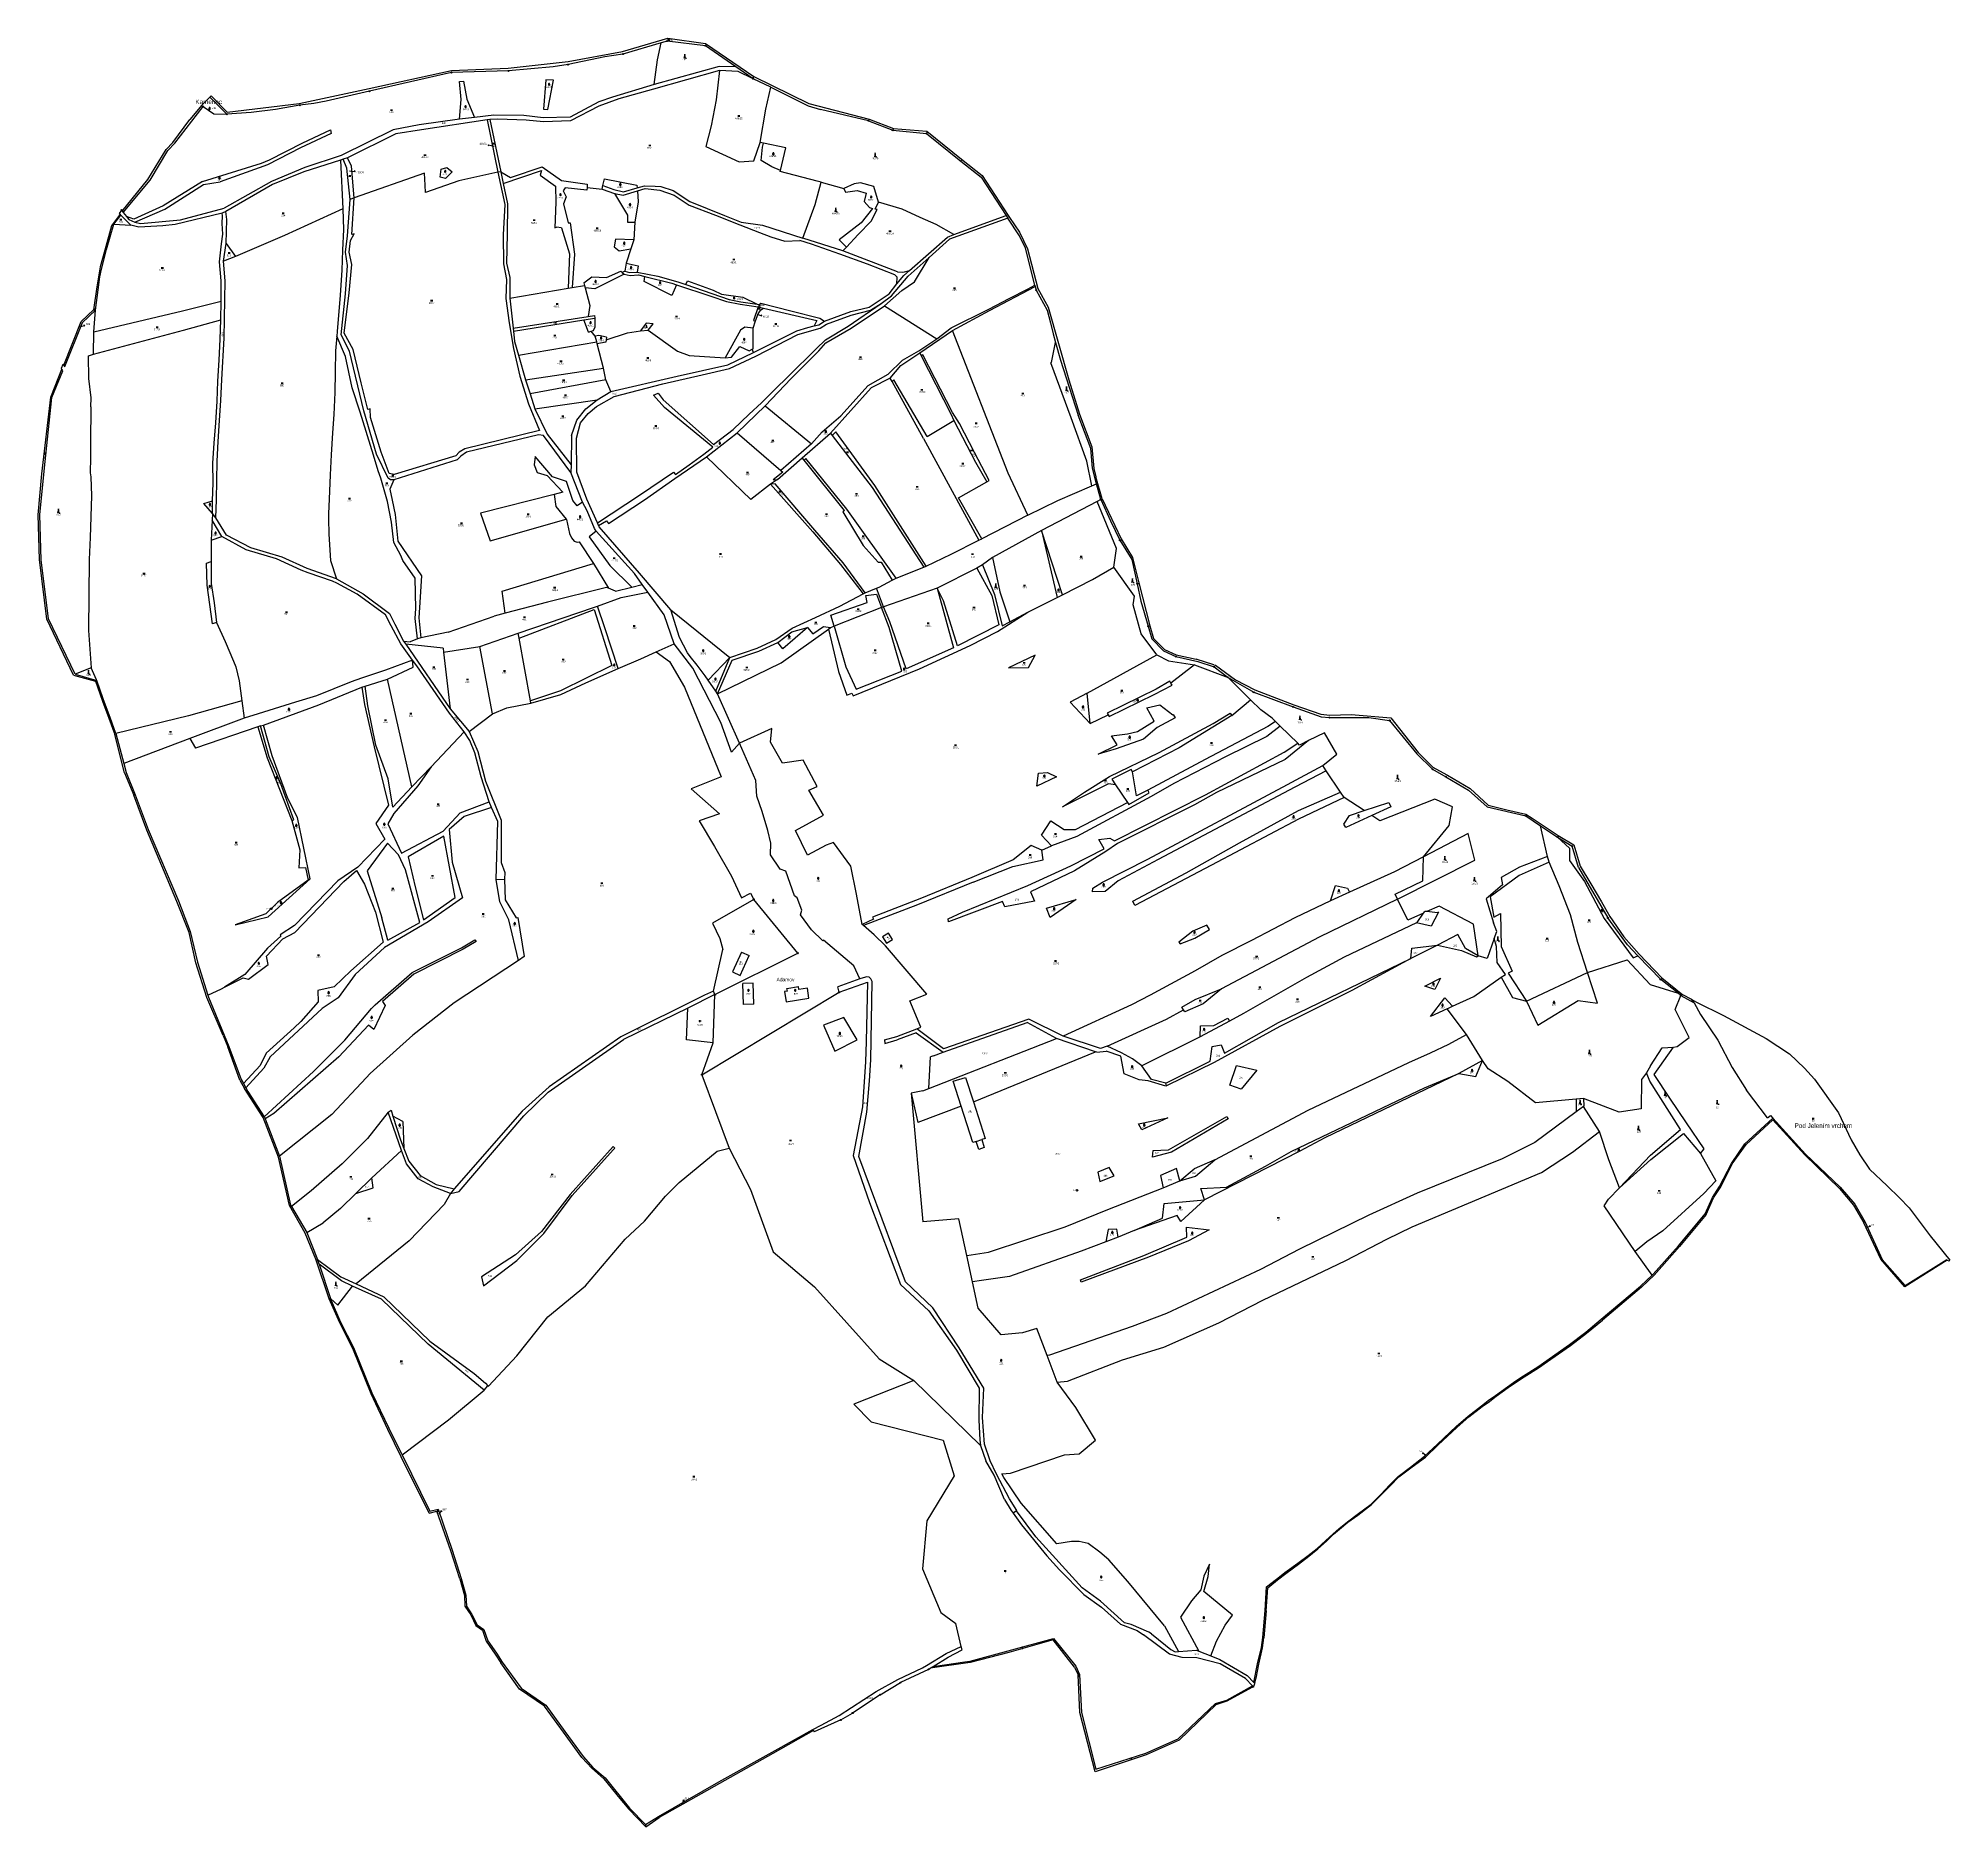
# Model space of a CAD drawing. Extents: x -528340 to -526503, y -1064020 to -1062300.
import ezdxf
from ezdxf.enums import TextEntityAlignment as Align

# ---------------------------------------------------------------- set-up
doc = ezdxf.new("R2010")
doc.units = 0
doc.linetypes.add('0_205_2', pattern=[0])
doc.linetypes.add('0_206_2', pattern=[0])
for name, color, linetype in [('1006', 1, 'CONTINUOUS'), ('1009', 1, 'CONTINUOUS'), ('101', 1, 'CONTINUOUS'), ('1016', 1, 'CONTINUOUS'), ('1029', 1, 'CONTINUOUS'), ('105', 1, 'CONTINUOUS'), ('18', 1, 'CONTINUOUS'), ('20500', 1, 'CONTINUOUS'), ('20502', 1, 'CONTINUOUS'), ('20602', 1, 'CONTINUOUS'), ('21800', 1, 'CONTINUOUS'), ('21900', 1, 'CONTINUOUS'), ('306', 1, 'CONTINUOUS'), ('308', 1, 'CONTINUOUS'), ('315', 1, 'CONTINUOUS'), ('316', 1, 'CONTINUOUS'), ('404', 1, 'CONTINUOUS')]:
    doc.layers.add(name, color=color, linetype=linetype)

# ---------------------------------------------------------------- blocks, each defined once
blk = doc.blocks.new('4_02$0')
at = {"layer": '404', "color": 255, "linetype": 'CONTINUOUS'}
blk.add_circle((0, 0), 0.175, dxfattribs=at)
blk = doc.blocks.new('1029$1')
at = {"layer": '1029', "color": 6, "linetype": 'CONTINUOUS'}
for p, q in [((0, 3), (-0.5, 2)), ((0, 0), (0, 3)), ((0, 3), (0.5, 2))]:
    blk.add_line(p, q, dxfattribs=at)
blk = doc.blocks.new('3_16$2')
at = {"layer": '316', "color": 255, "linetype": 'CONTINUOUS'}
for p, q in [((-1, 1), (1, 1)), ((-0.5, 1.5), (-0.5, 0.5)), ((0.5, 0.5), (0.5, 1.5))]:
    blk.add_line(p, q, dxfattribs=at)
for centre, start, end in [((0, 1.5), 0, 180), ((0, 0.5), 180, 359.9879)]:
    blk.add_arc(centre, 0.5, start, end, dxfattribs=at)
blk = doc.blocks.new('3_06$3')
at = {"layer": '306', "color": 255, "linetype": 'CONTINUOUS'}
for p, q in [((-0.5, 0), (-0.5, 1.5)), ((0.5, 0), (0.5, 1.5))]:
    blk.add_line(p, q, dxfattribs=at)
blk = doc.blocks.new('3_08$4')
at = {"layer": '308', "color": 255, "linetype": 'CONTINUOUS'}
for p, q in [((0, 4), (-0.7, 0)), ((0.7, 0), (0, 4)), ((0.7, 0), (1.7, 0))]:
    blk.add_line(p, q, dxfattribs=at)
blk = doc.blocks.new('3_15$5')
at = {"layer": '315', "color": 255, "linetype": 'CONTINUOUS'}
for p, q in [((1, 1), (-1, 1)), ((0, 0), (0, 2))]:
    blk.add_line(p, q, dxfattribs=at)
blk = doc.blocks.new('1_05$6')
at = {"layer": '105', "color": 3, "linetype": 'CONTINUOUS'}
for radius in [0.5, 0.0303]:
    blk.add_circle((0, 0), radius, dxfattribs=at)
blk = doc.blocks.new('1_01$7')
at = {"layer": '101', "color": 3, "linetype": 'CONTINUOUS'}
for radius in [0.75, 0.03]:
    blk.add_circle((0, 0), radius, dxfattribs=at)

msp = doc.modelspace()

# ---------------------------------------------------------------- linework, layer by layer
at = {"layer": '1029', "color": 255, "linetype": 'CONTINUOUS'}
for p, q in [((-527901.94, -1062404.59), (-527904.99, -1062403.86)), ((-528041.22, -1062427.97), (-528038.54, -1062428.2)), ((-527649.29, -1062565.9), (-527647.6, -1062566.36)), ((-528300.26, -1062577.92), (-528298.32, -1062577.33)), ((-526582.69, -1063443.05), (-526581.88, -1063442.92)), ((-527006.48, -1063663.13), (-527007.49, -1063662.16)), ((-527954.94, -1063719.29), (-527954.29, -1063718.33)), ((-527720.35, -1063997.15), (-527720.28, -1063996.62))]:
    msp.add_line(p, q, dxfattribs=at)
at = {"layer": '20500', "color": 3, "linetype": 'CONTINUOUS'}
for p, q in [((-528174.22, -1062355.75), (-528158.68, -1062371.55)), ((-527407.78, -1062470.76), (-527406.49, -1062472.77)), ((-527406.49, -1062472.77), (-527397.12, -1062486.88)), ((-527397.12, -1062486.88), (-527389.21, -1062502.97)), ((-527379.47, -1062541.1), (-527369.37, -1062559.03)), ((-527327.6, -1062693.07), (-527325.6, -1062713.91)), ((-527325.6, -1062713.91), (-527323.72, -1062722.13)), ((-527317.52, -1062743.24), (-527323.72, -1062722.13)), ((-527299.19, -1062781.52), (-527288.25, -1062799.64)), ((-527271.65, -1062865.11), (-527268.34, -1062877.28)), ((-527257.6, -1062888.13), (-527246.32, -1062893.11)), ((-527246.32, -1062893.11), (-527227.07, -1062897.2)), ((-527210.09, -1062902.63), (-527208.46, -1062903.18)), ((-527208.46, -1062903.18), (-527189.27, -1062917.01)), ((-527189.27, -1062917.01), (-527170.66, -1062926.91)), ((-527107.25, -1062950.15), (-527098.74, -1062951.24)), ((-527098.74, -1062951.24), (-527078.14, -1062950.34)), ((-527013.89, -1062987.06), (-526999.66, -1063000.97)), ((-526999.66, -1063000.97), (-526993.41, -1063004.61)), ((-526993.41, -1063004.61), (-526985.64, -1063008.91)), ((-526963.91, -1063021.57), (-526946.61, -1063037.71)), ((-526946.61, -1063037.71), (-526928.37, -1063041.97)), ((-526928.37, -1063041.97), (-526910.17, -1063046.36)), ((-526910.17, -1063046.36), (-526904.09, -1063050.22)), ((-526879.14, -1063066.65), (-526864.24, -1063075.77)), ((-526864.24, -1063075.77), (-526858.12, -1063096.41)), ((-526858.12, -1063096.41), (-526847.81, -1063113.37)), ((-526847.81, -1063113.37), (-526837.48, -1063130.39)), ((-526837.48, -1063130.39), (-526829.64, -1063144.71)), ((-526829.64, -1063144.71), (-526816.2, -1063164.24)), ((-526816.2, -1063164.24), (-526801.25, -1063180.92)), ((-526750.71, -1063224.46), (-526759.44, -1063219.95)), ((-526750.71, -1063224.46), (-526746.12, -1063226.84)), ((-526656.79, -1063276.53), (-526642.49, -1063290.58)), ((-526642.49, -1063290.58), (-526632.6, -1063301.15)), ((-526597.56, -1063359.21), (-526589.17, -1063373.63)), ((-526589.17, -1063373.63), (-526579.8, -1063387.43)), ((-526579.8, -1063387.43), (-526562.78, -1063403.5)), ((-526562.78, -1063403.5), (-526550.89, -1063414.98)), ((-526550.89, -1063414.98), (-526541.76, -1063424.55)), ((-526503.46, -1063475.64), (-526502.7, -1063474.9))]:
    msp.add_line(p, q, dxfattribs=at)
at = {"layer": '20502', "color": 3, "linetype": '0_205_2'}
for p, q in [((-527831.01, -1062322.92), (-527778.79, -1062313.3)), ((-527778.79, -1062313.3), (-527735.2, -1062300.42)), ((-527735.2, -1062300.42), (-527699.02, -1062305.4)), ((-527699.02, -1062305.4), (-527652.42, -1062337.18)), ((-528022.23, -1062348.8), (-527943.14, -1062331.37)), ((-527943.14, -1062331.37), (-527888.47, -1062329.31)), ((-527888.47, -1062329.31), (-527831.01, -1062322.92)), ((-528089.55, -1062363.07), (-528022.23, -1062348.8)), ((-527652.42, -1062337.18), (-527599.61, -1062363.28)), ((-528158.68, -1062371.55), (-528089.55, -1062363.07)), ((-527599.61, -1062363.28), (-527541.68, -1062378.12)), ((-527541.68, -1062378.12), (-527518.32, -1062387.04)), ((-527518.32, -1062387.04), (-527485.98, -1062389.75)), ((-527485.98, -1062389.75), (-527452.76, -1062416.54)), ((-527452.76, -1062416.54), (-527432.78, -1062432.28)), ((-527432.78, -1062432.28), (-527407.78, -1062470.76)), ((-527389.21, -1062502.97), (-527379.47, -1062541.1)), ((-527369.37, -1062559.03), (-527349.59, -1062628.88)), ((-527349.59, -1062628.88), (-527339.36, -1062661.92)), ((-527339.36, -1062661.92), (-527327.6, -1062693.07)), ((-527317.52, -1062743.24), (-527299.19, -1062781.52)), ((-527288.25, -1062799.64), (-527282.24, -1062824.01)), ((-527282.24, -1062824.01), (-527271.65, -1062865.11)), ((-527257.6, -1062888.13), (-527268.34, -1062877.28)), ((-527210.09, -1062902.63), (-527227.07, -1062897.2)), ((-527170.66, -1062926.91), (-527133.38, -1062941.24)), ((-527133.38, -1062941.24), (-527107.25, -1062950.15)), ((-527078.14, -1062950.34), (-527039.91, -1062953.72)), ((-527039.91, -1062953.72), (-527013.89, -1062987.06)), ((-526985.64, -1063008.91), (-526963.91, -1063021.57)), ((-526904.09, -1063050.22), (-526879.14, -1063066.65)), ((-526801.25, -1063180.92), (-526779.36, -1063203.73)), ((-526779.36, -1063203.73), (-526759.44, -1063219.95)), ((-526746.12, -1063226.84), (-526720.13, -1063239.9)), ((-526720.13, -1063239.9), (-526679.3, -1063261.9)), ((-526679.3, -1063261.9), (-526656.79, -1063276.53)), ((-526632.6, -1063301.15), (-526609.6, -1063333.24)), ((-526609.6, -1063333.24), (-526597.56, -1063359.21)), ((-526541.76, -1063424.55), (-526521.47, -1063451.66)), ((-526521.47, -1063451.66), (-526502.7, -1063474.9))]:
    msp.add_line(p, q, dxfattribs=at)
at = {"layer": '20602', "color": 3, "linetype": '0_206_2'}
for p, q in [((-528183.02, -1062364.65), (-528194.77, -1062378.42)), ((-528175.31, -1062356.93), (-528183.02, -1062364.65)), ((-528174.22, -1062355.75), (-528175.31, -1062356.93)), ((-528210.94, -1062400.52), (-528194.77, -1062378.42)), ((-528210.94, -1062400.52), (-528217.42, -1062407.28)), ((-528234.91, -1062436.06), (-528217.42, -1062407.28)), ((-528259.67, -1062466.54), (-528234.91, -1062436.06)), ((-528261.77, -1062469.69), (-528270.07, -1062480.9)), ((-528260.39, -1062465.59), (-528262.61, -1062468.83)), ((-528262.61, -1062468.83), (-528261.77, -1062469.69)), ((-528259.67, -1062466.54), (-528260.39, -1062465.59)), ((-528270.07, -1062480.9), (-528276.39, -1062504.19)), ((-528276.39, -1062504.19), (-528280.94, -1062520.21)), ((-528280.94, -1062520.21), (-528283.94, -1062539.44)), ((-528283.94, -1062539.44), (-528287.14, -1062561.54)), ((-528287.14, -1062561.54), (-528299.22, -1062572.77)), ((-528315.93, -1062614.72), (-528299.22, -1062572.77)), ((-528328.26, -1062645.36), (-528317.6, -1062618.63)), ((-528316.81, -1062613.93), (-528318.35, -1062617.99)), ((-528318.35, -1062617.99), (-528317.6, -1062618.63)), ((-528315.93, -1062614.72), (-528316.81, -1062613.93)), ((-528336.96, -1062719.19), (-528328.26, -1062645.36)), ((-528340.39, -1062758.59), (-528336.96, -1062719.19)), ((-528339.03, -1062801.6), (-528340.39, -1062758.59)), ((-528332, -1062858.93), (-528339.03, -1062801.6)), ((-528306.5, -1062912.61), (-528332, -1062858.93)), ((-528306.5, -1062912.61), (-528285.47, -1062918.51)), ((-528285.47, -1062918.51), (-528278.66, -1062937.55)), ((-528278.66, -1062937.55), (-528272.58, -1062953.98)), ((-528272.58, -1062953.98), (-528266.81, -1062969.78)), ((-528257.35, -1063006.55), (-528266.81, -1062969.78)), ((-528257.35, -1063006.55), (-528248.61, -1063028.05)), ((-528236.1, -1063061.69), (-528248.61, -1063028.05)), ((-528207.21, -1063130.38), (-528236.1, -1063061.69)), ((-528195.22, -1063160.1), (-528207.21, -1063130.38)), ((-528188.72, -1063189.25), (-528195.22, -1063160.1)), ((-528178.21, -1063222.6), (-528188.72, -1063189.25)), ((-528162.58, -1063259), (-528178.21, -1063222.6)), ((-528162.58, -1063259), (-528158.08, -1063269.98)), ((-528146.44, -1063301.9), (-528158.08, -1063269.98)), ((-528146.44, -1063301.9), (-528142.13, -1063309.85)), ((-528124.07, -1063338), (-528142.13, -1063309.85)), ((-528109.4, -1063376.08), (-528124.07, -1063338)), ((-526672.88, -1063339.99), (-526698.32, -1063363.71)), ((-526642.01, -1063373.58), (-526672.88, -1063339.99)), ((-528098.93, -1063422.52), (-528109.4, -1063376.08)), ((-526711.78, -1063382.5), (-526698.32, -1063363.71)), ((-526608.62, -1063406.1), (-526642.01, -1063373.58)), ((-526722.93, -1063404.38), (-526711.78, -1063382.5)), ((-526736.74, -1063431.03), (-526729.85, -1063415.14)), ((-526729.85, -1063415.14), (-526722.93, -1063404.38)), ((-526608.62, -1063406.1), (-526595.15, -1063422.07)), ((-528083.84, -1063448.99), (-528098.93, -1063422.52)), ((-526736.74, -1063431.03), (-526762.53, -1063461.75)), ((-526595.15, -1063422.07), (-526585.27, -1063439.18)), ((-528073.45, -1063474.03), (-528083.84, -1063448.99)), ((-526568.96, -1063474.13), (-526585.27, -1063439.18)), ((-526762.53, -1063461.75), (-526786.73, -1063489.41)), ((-528060.83, -1063512.25), (-528073.45, -1063474.03)), ((-526799.17, -1063500.83), (-526786.73, -1063489.41)), ((-526545.82, -1063500.74), (-526568.96, -1063474.13)), ((-526505.06, -1063475.1), (-526545.82, -1063500.74)), ((-526505.06, -1063475.1), (-526503.46, -1063475.64)), ((-526799.17, -1063500.83), (-526836.69, -1063532.74)), ((-528050.39, -1063535.34), (-528060.83, -1063512.25)), ((-528037.99, -1063559.74), (-528050.39, -1063535.34)), ((-526851.88, -1063545.14), (-526836.69, -1063532.74)), ((-528020.36, -1063603.37), (-528037.99, -1063559.74)), ((-526886.33, -1063570.19), (-526867.35, -1063557.06)), ((-526867.35, -1063557.06), (-526851.88, -1063545.14)), ((-526911.76, -1063587.08), (-526898.14, -1063578.32)), ((-526898.14, -1063578.32), (-526886.33, -1063570.19)), ((-526938.73, -1063605.8), (-526927.31, -1063597.48)), ((-526927.31, -1063597.48), (-526920.26, -1063592.61)), ((-526920.26, -1063592.61), (-526911.76, -1063587.08)), ((-528004.24, -1063637.63), (-528020.36, -1063603.37)), ((-526965.12, -1063625.67), (-526952.08, -1063615.72)), ((-526952.08, -1063615.72), (-526945.3, -1063610.77)), ((-526945.3, -1063610.77), (-526938.73, -1063605.8)), ((-526994.65, -1063652.52), (-526976.53, -1063635.81)), ((-526976.53, -1063635.81), (-526965.12, -1063625.67)), ((-527991.58, -1063663.87), (-528004.24, -1063637.63)), ((-527006.81, -1063664.34), (-526994.65, -1063652.52)), ((-527964.7, -1063718.06), (-527991.58, -1063663.87)), ((-527020.73, -1063674.45), (-527006.81, -1063664.34)), ((-527040.82, -1063691.8), (-527032.46, -1063683.3)), ((-527032.46, -1063683.3), (-527020.73, -1063674.45)), ((-527071.76, -1063720.11), (-527058.51, -1063709.87)), ((-527058.51, -1063709.87), (-527049.33, -1063700.67)), ((-527049.33, -1063700.67), (-527040.82, -1063691.8)), ((-527964.7, -1063718.06), (-527957.15, -1063716.13)), ((-527943.68, -1063754.39), (-527957.15, -1063716.13)), ((-527089.34, -1063733.5), (-527081.34, -1063726.97)), ((-527081.34, -1063726.97), (-527071.76, -1063720.11)), ((-527110.23, -1063752.49), (-527102.03, -1063745.04)), ((-527102.03, -1063745.04), (-527095.05, -1063738.41)), ((-527095.05, -1063738.41), (-527089.34, -1063733.5)), ((-527935.11, -1063781.44), (-527943.68, -1063754.39)), ((-527128.83, -1063767.05), (-527118.87, -1063759.53)), ((-527118.87, -1063759.53), (-527110.23, -1063752.49)), ((-527935.11, -1063781.44), (-527930.67, -1063797.19)), ((-527158.33, -1063789.8), (-527148.89, -1063782.34)), ((-527148.89, -1063782.34), (-527140.9, -1063776.19)), ((-527140.9, -1063776.19), (-527128.83, -1063767.05)), ((-527930.67, -1063797.19), (-527930.15, -1063807.64)), ((-527159.77, -1063811.94), (-527158.33, -1063789.8)), ((-527930.15, -1063807.64), (-527924.47, -1063816.06)), ((-527924.47, -1063816.06), (-527919.68, -1063826.06)), ((-527159.77, -1063811.94), (-527162.04, -1063837.88)), ((-527919.68, -1063826.06), (-527913.35, -1063830.57)), ((-527913.35, -1063830.57), (-527909.61, -1063841.24)), ((-527163.48, -1063847.51), (-527162.04, -1063837.88)), ((-527909.61, -1063841.24), (-527900.98, -1063853.7)), ((-527900.98, -1063853.7), (-527895.57, -1063862.17)), ((-527407.29, -1063852.19), (-527444.52, -1063861.59)), ((-527364.69, -1063840.06), (-527407.29, -1063852.19)), ((-527344.24, -1063866.22), (-527364.69, -1063840.06)), ((-527167.04, -1063863.33), (-527163.48, -1063847.51)), ((-527877.8, -1063887.24), (-527895.57, -1063862.17)), ((-527484.57, -1063868.31), (-527511.33, -1063880.99)), ((-527484.57, -1063868.31), (-527482.79, -1063867.12)), ((-527444.52, -1063861.59), (-527482.79, -1063867.12)), ((-527344.24, -1063866.22), (-527340.59, -1063873.53)), ((-527338.88, -1063909.9), (-527340.59, -1063873.53)), ((-527169.56, -1063876.93), (-527167.04, -1063863.33)), ((-527853.77, -1063903.59), (-527877.8, -1063887.24)), ((-527530.88, -1063892.68), (-527557.44, -1063910.28)), ((-527530.88, -1063892.68), (-527511.33, -1063880.99)), ((-527197.24, -1063898.68), (-527173.29, -1063885.41)), ((-527173.29, -1063885.41), (-527172.44, -1063884.94)), ((-527172.44, -1063884.94), (-527171.97, -1063885.48)), ((-527171.97, -1063885.48), (-527170.93, -1063881.8)), ((-527170.93, -1063881.8), (-527169.67, -1063877.32)), ((-527169.67, -1063877.32), (-527169.56, -1063876.93)), ((-527835.46, -1063928.84), (-527853.77, -1063903.59)), ((-527568.83, -1063916.99), (-527557.44, -1063910.28)), ((-527324.34, -1063966.92), (-527338.88, -1063909.9)), ((-527208.01, -1063902.07), (-527243.49, -1063936.43)), ((-527208.01, -1063902.07), (-527197.24, -1063898.68)), ((-527817.74, -1063952.95), (-527835.46, -1063928.84)), ((-527595.02, -1063927.17), (-527634.27, -1063949.23)), ((-527595.02, -1063927.17), (-527594.32, -1063928.3)), ((-527568.83, -1063916.99), (-527594.32, -1063928.3)), ((-527243.49, -1063936.43), (-527275.25, -1063950.35)), ((-527817.74, -1063952.95), (-527808.24, -1063963.44)), ((-527808.24, -1063963.44), (-527796.58, -1063973.58)), ((-527634.27, -1063949.23), (-527685.57, -1063977.95)), ((-527275.25, -1063950.35), (-527324.34, -1063966.92)), ((-527796.58, -1063973.58), (-527781.24, -1063992.33)), ((-527685.57, -1063977.95), (-527743.48, -1064010.82)), ((-527781.24, -1063992.33), (-527772.71, -1064002.62)), ((-527772.71, -1064002.62), (-527756.31, -1064019.62)), ((-527756.31, -1064019.62), (-527743.48, -1064010.82))]:
    msp.add_line(p, q, dxfattribs=at)
at = {"layer": '21800', "color": 255, "linetype": 'CONTINUOUS'}
msp.add_line((-527438.57, -1063360.78), (-527433.33, -1063359.14), dxfattribs=at)
at = {"layer": '21900', "color": 3, "linetype": 'CONTINUOUS'}
for p, q in [((-527741.6, -1062304.85), (-527778.24, -1062315.62)), ((-527745.08, -1062321.18), (-527741.6, -1062304.85)), ((-527735.84, -1062303.16), (-527741.6, -1062304.85)), ((-527698.96, -1062307.66), (-527735.84, -1062303.16)), ((-527669.85, -1062327.84), (-527698.96, -1062307.66)), ((-527845.25, -1062327.88), (-527888.3, -1062331.85)), ((-527831.07, -1062325.78), (-527845.25, -1062327.88)), ((-527795.78, -1062318.36), (-527831.07, -1062325.78)), ((-527778.24, -1062315.62), (-527795.78, -1062318.36)), ((-527685.42, -1062331.57), (-527748.97, -1062349.52)), ((-527748.24, -1062344.98), (-527745.08, -1062321.18)), ((-527685.63, -1062327.62), (-527748.24, -1062344.98)), ((-527685.42, -1062331.57), (-527688.54, -1062359.47)), ((-527669.85, -1062327.84), (-527685.63, -1062327.62)), ((-527667.55, -1062332.36), (-527685.42, -1062331.57)), ((-527653.18, -1062339.39), (-527669.85, -1062327.84)), ((-527943.03, -1062333.35), (-528022.01, -1062351.32)), ((-527888.3, -1062331.85), (-527943.03, -1062333.35)), ((-527935.43, -1062341.95), (-527931.5, -1062341.64)), ((-527933.92, -1062359.42), (-527935.43, -1062341.95)), ((-527931.5, -1062341.64), (-527928.48, -1062359.12)), ((-527852.43, -1062340.42), (-527854.56, -1062368.75)), ((-527845.09, -1062340.76), (-527852.43, -1062340.42)), ((-527850.57, -1062368.78), (-527845.09, -1062340.76)), ((-527748.24, -1062344.98), (-527788.41, -1062356.93)), ((-527748.97, -1062349.52), (-527782.13, -1062358.76)), ((-527653.18, -1062339.39), (-527667.55, -1062332.36)), ((-527653.18, -1062339.39), (-527652.42, -1062337.18)), ((-527635.98, -1062347.6), (-527653.18, -1062339.39)), ((-527640.78, -1062368.7), (-527635.98, -1062347.6)), ((-527635.98, -1062347.6), (-527600.09, -1062365.37)), ((-528209.21, -1062401.43), (-528181.83, -1062366.15)), ((-528181.83, -1062366.15), (-528171.6, -1062372.96)), ((-528175.31, -1062356.93), (-528159, -1062373.51)), ((-528089.02, -1062364.79), (-528112.33, -1062369.02)), ((-528075.49, -1062363.25), (-528089.02, -1062364.79)), ((-528063.72, -1062360.9), (-528075.49, -1062363.25)), ((-528022.01, -1062351.32), (-528063.72, -1062360.9)), ((-527935.42, -1062378.3), (-527933.92, -1062359.42)), ((-527928.48, -1062359.12), (-527920.96, -1062376.49)), ((-527801.56, -1062361.69), (-527829.13, -1062376.27)), ((-527801.57, -1062365.64), (-527828.72, -1062379.73)), ((-527782.13, -1062358.76), (-527801.57, -1062365.64)), ((-527788.41, -1062356.93), (-527801.56, -1062361.69)), ((-527688.54, -1062359.47), (-527693.43, -1062384.61)), ((-527600.09, -1062365.37), (-527588.49, -1062369.06)), ((-528171.6, -1062372.96), (-528159, -1062373.51)), ((-528135.78, -1062371.86), (-528159, -1062373.51)), ((-528112.33, -1062369.02), (-528135.78, -1062371.86)), ((-527974.28, -1062383.66), (-527999.31, -1062388.59)), ((-527935.42, -1062378.3), (-527974.28, -1062383.66)), ((-527908.79, -1062378.95), (-527971.87, -1062388.34)), ((-527920.96, -1062376.49), (-527935.42, -1062378.3)), ((-527902.36, -1062374.21), (-527920.96, -1062376.49)), ((-527906.28, -1062378.57), (-527908.79, -1062378.95)), ((-527908.79, -1062378.95), (-527898.66, -1062429.15)), ((-527898.48, -1062378.13), (-527906.28, -1062378.57)), ((-527906.28, -1062378.57), (-527895.71, -1062428.94)), ((-527873.48, -1062374.79), (-527902.36, -1062374.21)), ((-527871.37, -1062379.22), (-527898.48, -1062378.13)), ((-527854.93, -1062376.78), (-527873.48, -1062374.79)), ((-527854.69, -1062380.66), (-527871.37, -1062379.22)), ((-527829.13, -1062376.27), (-527854.93, -1062376.78)), ((-527828.72, -1062379.73), (-527854.69, -1062380.66)), ((-527854.56, -1062368.75), (-527850.57, -1062368.78)), ((-527693.43, -1062384.61), (-527698.43, -1062404.33)), ((-527646.49, -1062400.72), (-527640.78, -1062368.7)), ((-527542.11, -1062379.71), (-527588.49, -1062369.06)), ((-527542.11, -1062379.71), (-527518.95, -1062388.77)), ((-528215.75, -1062408.27), (-528209.21, -1062401.43)), ((-528117.99, -1062417.37), (-528085.88, -1062400.98)), ((-528058.87, -1062391.94), (-528088.31, -1062405.83)), ((-528085.88, -1062400.98), (-528059.34, -1062388.6)), ((-528059.34, -1062388.6), (-528058.87, -1062391.94)), ((-527999.31, -1062388.59), (-528049.18, -1062413.16)), ((-527996.67, -1062392.43), (-528043.22, -1062415.5)), ((-527971.87, -1062388.34), (-527996.67, -1062392.43)), ((-527698.43, -1062404.33), (-527666.56, -1062419.34)), ((-527652.42, -1062418.15), (-527646.49, -1062400.72)), ((-527643.28, -1062401.39), (-527646.49, -1062400.72)), ((-527645.33, -1062417.96), (-527644.02, -1062405.15)), ((-527644.02, -1062405.15), (-527643.28, -1062401.39)), ((-527621.73, -1062405.9), (-527643.28, -1062401.39)), ((-527518.95, -1062388.77), (-527486.46, -1062391.84)), ((-527486.46, -1062391.84), (-527453.33, -1062418.53)), ((-528232.85, -1062436.9), (-528215.75, -1062408.27)), ((-528182.38, -1062438.17), (-528125.59, -1062420.38)), ((-528120.12, -1062422.06), (-528165.41, -1062438.46)), ((-528125.59, -1062420.38), (-528117.99, -1062417.37)), ((-528088.31, -1062405.83), (-528120.12, -1062422.06)), ((-528049.68, -1062417.55), (-528085.12, -1062428.71)), ((-528049.18, -1062413.16), (-528084.05, -1062424.71)), ((-528047.16, -1062416.76), (-528049.68, -1062417.55)), ((-528049.68, -1062417.55), (-528047.66, -1062464.51)), ((-528043.22, -1062415.5), (-528047.16, -1062416.76)), ((-528043.83, -1062425.19), (-528047.16, -1062416.76)), ((-528039.36, -1062423.52), (-528043.22, -1062415.5)), ((-528036.58, -1062453.84), (-528039.36, -1062423.52)), ((-527666.56, -1062419.34), (-527652.42, -1062418.15)), ((-527634.98, -1062424.15), (-527645.33, -1062417.96)), ((-527626.92, -1062427.5), (-527621.73, -1062405.9)), ((-527453.33, -1062418.53), (-527433.95, -1062433.86)), ((-528258.59, -1062467.91), (-528232.85, -1062436.9)), ((-528182.38, -1062438.17), (-528220.14, -1062461.48)), ((-528218.75, -1062464.62), (-528181.35, -1062441)), ((-528181.35, -1062441), (-528165.41, -1062438.46)), ((-528116.15, -1062438.06), (-528161.78, -1062463.75)), ((-528115.22, -1062441.14), (-528160.18, -1062467.06)), ((-528084.05, -1062424.71), (-528116.15, -1062438.06)), ((-528085.12, -1062428.71), (-528115.22, -1062441.14)), ((-528040.64, -1062455.31), (-528043.83, -1062425.19)), ((-527969.08, -1062430.06), (-528036.58, -1062453.84)), ((-527968.27, -1062441.6), (-527969.08, -1062430.06)), ((-527968.13, -1062448.69), (-527968.27, -1062441.6)), ((-527936.08, -1062437.51), (-527968.13, -1062448.69)), ((-527954.04, -1062433.94), (-527952.99, -1062426.38)), ((-527948.96, -1062435.16), (-527954.04, -1062433.94)), ((-527952.99, -1062426.38), (-527947.43, -1062424.67)), ((-527942.5, -1062428.77), (-527948.96, -1062435.16)), ((-527947.43, -1062424.67), (-527942.5, -1062428.77)), ((-527898.66, -1062429.15), (-527936.08, -1062437.51)), ((-527895.71, -1062428.94), (-527898.66, -1062429.15)), ((-527898.66, -1062429.15), (-527891.84, -1062460.25)), ((-527895.71, -1062428.94), (-527886.44, -1062434.21)), ((-527895.71, -1062428.94), (-527893.29, -1062440.11)), ((-527893.29, -1062440.11), (-527856.69, -1062427.52)), ((-527893.29, -1062440.11), (-527889.2, -1062459.59)), ((-527886.44, -1062434.21), (-527855.94, -1062424.11)), ((-527856.69, -1062427.52), (-527857.72, -1062432.2)), ((-527857.72, -1062432.2), (-527843, -1062442.52)), ((-527855.94, -1062424.11), (-527837.31, -1062437.26)), ((-527837.31, -1062437.26), (-527812.55, -1062440.7)), ((-527812.55, -1062440.7), (-527812.79, -1062443.82)), ((-527798.3, -1062445.39), (-527797.45, -1062441.91)), ((-527797.45, -1062441.91), (-527795.92, -1062435.65)), ((-527797.45, -1062441.91), (-527786.9, -1062445.74)), ((-527795.92, -1062435.65), (-527764.78, -1062441.55)), ((-527764.78, -1062441.55), (-527764.57, -1062444.36)), ((-527626.92, -1062427.5), (-527634.98, -1062424.15)), ((-527627.2, -1062428.65), (-527626.92, -1062427.5)), ((-527591.46, -1062437.75), (-527627.2, -1062428.65)), ((-527593.44, -1062460.15), (-527587.73, -1062438.75)), ((-527587.73, -1062438.75), (-527591.46, -1062437.75)), ((-527587.73, -1062438.75), (-527565.87, -1062445.01)), ((-527556.05, -1062440.26), (-527565.87, -1062445.01)), ((-527549.99, -1062439.52), (-527556.05, -1062440.26)), ((-527537.2, -1062442.99), (-527549.99, -1062439.52)), ((-527433.95, -1062433.86), (-527409.89, -1062470.7)), ((-528042.92, -1062490.43), (-528040.64, -1062455.31)), ((-528036.58, -1062453.84), (-528040.64, -1062455.31)), ((-528038.8, -1062488.97), (-528036.58, -1062453.84)), ((-527891.84, -1062460.25), (-527893.31, -1062489.5)), ((-527889.2, -1062459.59), (-527889.61, -1062488.81)), ((-527842.69, -1062458.01), (-527843.67, -1062482.51)), ((-527843, -1062442.52), (-527842.69, -1062458.01)), ((-527833.76, -1062444.34), (-527835.74, -1062447.08)), ((-527835.74, -1062447.08), (-527832.95, -1062452.93)), ((-527832.95, -1062452.93), (-527835.39, -1062459.68)), ((-527835.39, -1062459.68), (-527830.94, -1062477.89)), ((-527812.99, -1062446.49), (-527833.76, -1062444.34)), ((-527812.79, -1062443.82), (-527812.99, -1062446.49)), ((-527812.79, -1062443.82), (-527798.3, -1062445.39)), ((-527798.3, -1062445.39), (-527786.5, -1062449.74)), ((-527786.9, -1062445.74), (-527777.6, -1062447.92)), ((-527786.5, -1062449.74), (-527773.78, -1062470.54)), ((-527786.5, -1062449.74), (-527777.94, -1062451.24)), ((-527777.94, -1062451.24), (-527764.36, -1062447.2)), ((-527777.6, -1062447.92), (-527764.57, -1062444.36)), ((-527763.59, -1062457.58), (-527766.8, -1062477.31)), ((-527764.57, -1062444.36), (-527757.54, -1062442.44)), ((-527764.36, -1062447.2), (-527756.96, -1062444.99)), ((-527764.36, -1062447.2), (-527763.59, -1062457.58)), ((-527757.54, -1062442.44), (-527747.26, -1062442.53)), ((-527756.96, -1062444.99), (-527742.7, -1062446.45)), ((-527747.26, -1062442.53), (-527741.8, -1062443.03)), ((-527742.7, -1062446.45), (-527728.91, -1062451.39)), ((-527741.8, -1062443.03), (-527730.02, -1062446.87)), ((-527730.02, -1062446.87), (-527713.95, -1062457.44)), ((-527728.91, -1062451.39), (-527714.72, -1062460.95)), ((-527713.95, -1062457.44), (-527680.79, -1062470.81)), ((-527605.3, -1062492.53), (-527593.44, -1062460.15)), ((-527565.87, -1062445.01), (-527564.38, -1062448.43)), ((-527564.38, -1062448.43), (-527553.05, -1062446.73)), ((-527553.05, -1062446.73), (-527544.53, -1062449.23)), ((-527544.53, -1062449.23), (-527546.34, -1062457.49)), ((-527546.34, -1062457.49), (-527541.24, -1062463.1)), ((-527532.74, -1062458.12), (-527537.2, -1062442.99)), ((-527532.74, -1062458.12), (-527536.1, -1062464.61)), ((-527509.74, -1062464.78), (-527532.74, -1062458.12)), ((-528267.67, -1062479.22), (-528260.85, -1062470.64)), ((-528260.85, -1062470.64), (-528261.77, -1062469.69)), ((-528251.49, -1062480.25), (-528260.85, -1062470.64)), ((-528259.67, -1062466.54), (-528258.59, -1062467.91)), ((-528258.59, -1062467.91), (-528255.49, -1062471.83)), ((-528255.49, -1062471.83), (-528253.33, -1062474.57)), ((-528248.6, -1062474.29), (-528255.49, -1062471.83)), ((-528253.33, -1062474.57), (-528247.53, -1062477.27)), ((-528220.14, -1062461.48), (-528248.6, -1062474.29)), ((-528247.53, -1062477.27), (-528218.75, -1062464.62)), ((-528247.53, -1062477.27), (-528242.03, -1062478.56)), ((-528242.03, -1062478.56), (-528203.69, -1062474.85)), ((-528163.63, -1062468.6), (-528208.86, -1062479.62)), ((-528203.69, -1062474.85), (-528161.78, -1062463.75)), ((-528160.18, -1062467.06), (-528163.63, -1062468.6)), ((-528163.38, -1062471.16), (-528163.63, -1062468.6)), ((-528163.44, -1062478.52), (-528163.38, -1062471.16)), ((-528163.03, -1062488.69), (-528163.44, -1062478.52)), ((-528159.17, -1062474.76), (-528160.18, -1062467.06)), ((-528159.81, -1062497.77), (-528159.17, -1062474.76)), ((-528047.66, -1062464.51), (-528103.52, -1062490.02)), ((-528047.66, -1062464.51), (-528047.04, -1062484.35)), ((-527830.94, -1062477.89), (-527829.03, -1062477.81)), ((-527829.03, -1062477.81), (-527824.9, -1062507.96)), ((-527773.78, -1062470.54), (-527773.89, -1062477.15)), ((-527773.89, -1062477.15), (-527766.8, -1062477.31)), ((-527766.8, -1062477.31), (-527767.77, -1062494.35)), ((-527714.72, -1062460.95), (-527689.28, -1062470.57)), ((-527689.28, -1062470.57), (-527666.04, -1062479.73)), ((-527680.79, -1062470.81), (-527664.74, -1062477.24)), ((-527664.74, -1062477.24), (-527644.2, -1062480.18)), ((-527549.13, -1062477.92), (-527570.46, -1062494.35)), ((-527552.1, -1062489.1), (-527539.73, -1062476.33)), ((-527538.42, -1062464.05), (-527549.13, -1062477.92)), ((-527541.24, -1062463.1), (-527538.42, -1062464.05)), ((-527539.73, -1062476.33), (-527533.91, -1062465.16)), ((-527533.91, -1062465.16), (-527536.1, -1062464.61)), ((-527492.65, -1062472.59), (-527509.74, -1062464.78)), ((-527477.19, -1062479.37), (-527492.65, -1062472.59)), ((-527408.19, -1062473.28), (-527464.18, -1062493.62)), ((-527460.3, -1062489.23), (-527409.89, -1062470.7)), ((-527409.89, -1062470.7), (-527408.19, -1062473.28)), ((-527397.07, -1062490.35), (-527408.19, -1062473.28)), ((-528274.65, -1062503.4), (-528267.67, -1062479.22)), ((-528267.67, -1062479.22), (-528251.49, -1062480.25)), ((-528243.73, -1062482.11), (-528251.49, -1062480.25)), ((-528220.51, -1062480.9), (-528243.73, -1062482.11)), ((-528208.86, -1062479.62), (-528220.51, -1062480.9)), ((-528164.05, -1062497.95), (-528163.03, -1062488.69)), ((-528103.52, -1062490.02), (-528150.64, -1062510.31)), ((-528047.04, -1062484.35), (-528047.73, -1062504.2)), ((-528045.04, -1062506.03), (-528042.92, -1062490.43)), ((-528041.31, -1062506.18), (-528040.18, -1062494.83)), ((-528040.18, -1062494.83), (-528036.71, -1062488.28)), ((-528036.71, -1062488.28), (-528038.8, -1062488.97)), ((-527893.31, -1062489.5), (-527893.13, -1062517.27)), ((-527889.61, -1062488.81), (-527890.16, -1062516.65)), ((-527843.67, -1062482.51), (-527842.21, -1062481.99)), ((-527837.23, -1062482.63), (-527842.21, -1062481.99)), ((-527837.23, -1062482.63), (-527829.59, -1062507.58)), ((-527785.33, -1062493.71), (-527786.62, -1062500.93)), ((-527767.77, -1062494.35), (-527785.33, -1062493.71)), ((-527767.77, -1062494.35), (-527770.63, -1062502.93)), ((-527666.04, -1062479.73), (-527646.96, -1062487.16)), ((-527646.96, -1062487.16), (-527635.96, -1062491.33)), ((-527644.2, -1062480.18), (-527605.3, -1062492.53)), ((-527635.96, -1062491.33), (-527622.68, -1062495.37)), ((-527622.68, -1062495.37), (-527608.12, -1062494.88)), ((-527596.97, -1062498.4), (-527608.12, -1062494.88)), ((-527566.72, -1062504.9), (-527605.3, -1062492.53)), ((-527570.46, -1062494.35), (-527563.25, -1062501.4)), ((-527563.25, -1062501.4), (-527552.1, -1062489.1)), ((-527502.74, -1062523.7), (-527466.32, -1062491.64)), ((-527464.18, -1062493.62), (-527483.72, -1062511.27)), ((-527460.3, -1062489.23), (-527477.19, -1062479.37)), ((-527466.32, -1062491.64), (-527460.3, -1062489.23)), ((-527391.13, -1062502.08), (-527397.07, -1062490.35)), ((-528279.65, -1062522.25), (-528274.65, -1062503.4)), ((-528166.03, -1062515.48), (-528164.05, -1062497.95)), ((-528164.54, -1062533.62), (-528166.03, -1062515.48)), ((-528162.15, -1062514.67), (-528159.81, -1062497.77)), ((-528150.64, -1062510.31), (-528162.15, -1062514.67)), ((-528160.72, -1062533.46), (-528162.15, -1062514.67)), ((-528159.81, -1062497.77), (-528150.64, -1062510.31)), ((-528047.73, -1062504.2), (-528048.6, -1062523.49)), ((-528043, -1062518.97), (-528045.04, -1062506.03)), ((-528039.05, -1062517.78), (-528041.31, -1062506.18)), ((-527829.59, -1062507.58), (-527831.06, -1062540.76)), ((-527824.9, -1062507.96), (-527827.24, -1062540.11)), ((-527786.62, -1062500.93), (-527781.77, -1062504.74)), ((-527781.77, -1062504.74), (-527770.63, -1062502.93)), ((-527770.63, -1062502.93), (-527775.21, -1062516.7)), ((-527569.86, -1062507.97), (-527596.97, -1062498.4)), ((-527543.26, -1062517.75), (-527569.86, -1062507.97)), ((-527566.72, -1062504.9), (-527563.25, -1062501.4)), ((-527514.42, -1062524.99), (-527566.72, -1062504.9)), ((-527503.98, -1062529.2), (-527483.72, -1062511.27)), ((-527498.03, -1062534.49), (-527483.72, -1062511.27)), ((-527382.25, -1062537.92), (-527391.13, -1062502.08)), ((-528282.75, -1062542.39), (-528281.13, -1062529.87)), ((-528281.13, -1062529.87), (-528279.65, -1062522.25)), ((-528164.55, -1062553.2), (-528164.54, -1062533.62)), ((-528160.84, -1062551.68), (-528160.72, -1062533.46)), ((-528048.6, -1062523.49), (-528050.1, -1062547.37)), ((-528045.1, -1062546.16), (-528043, -1062518.97)), ((-528041.38, -1062545.1), (-528039.05, -1062517.78)), ((-527893.13, -1062517.27), (-527890.17, -1062532.43)), ((-527890.17, -1062532.43), (-527890.95, -1062550.52)), ((-527890.16, -1062516.65), (-527887.14, -1062530.52)), ((-527887.14, -1062530.52), (-527887.15, -1062550.36)), ((-527815.91, -1062535.54), (-527808.03, -1062529.82)), ((-527808.03, -1062529.82), (-527793.98, -1062530.41)), ((-527777.22, -1062527.15), (-527805.14, -1062541.33)), ((-527793.98, -1062530.41), (-527780.39, -1062524.45)), ((-527780.39, -1062524.45), (-527778.93, -1062525.7)), ((-527776.42, -1062524.35), (-527778.93, -1062525.7)), ((-527778.93, -1062525.7), (-527777.22, -1062527.15)), ((-527777.22, -1062527.15), (-527771.34, -1062528.42)), ((-527775.21, -1062516.7), (-527776.42, -1062524.35)), ((-527776.42, -1062524.35), (-527771.89, -1062525.67)), ((-527775.21, -1062516.7), (-527763.76, -1062519.18)), ((-527771.89, -1062525.67), (-527764.68, -1062525.18)), ((-527771.34, -1062528.42), (-527763.37, -1062527.91)), ((-527763.76, -1062519.18), (-527764.68, -1062525.18)), ((-527764.68, -1062525.18), (-527744.86, -1062529.04)), ((-527763.37, -1062527.91), (-527757.16, -1062529.47)), ((-527757.79, -1062534.27), (-527757.16, -1062529.47)), ((-527757.16, -1062529.47), (-527731.18, -1062535.98)), ((-527744.86, -1062529.04), (-527725.55, -1062534.57)), ((-527717.8, -1062537.2), (-527716.35, -1062533.73)), ((-527716.35, -1062533.73), (-527691.57, -1062542.43)), ((-527516.88, -1062527.83), (-527543.26, -1062517.75)), ((-527519.95, -1062548.08), (-527503.98, -1062529.2)), ((-527514.63, -1062529.99), (-527516.88, -1062527.83)), ((-527514.87, -1062536.62), (-527508.07, -1062528.39)), ((-527514.87, -1062536.62), (-527514.63, -1062529.99)), ((-527514.42, -1062524.99), (-527509.93, -1062525.33)), ((-527509.93, -1062525.33), (-527507.61, -1062524.95)), ((-527508.07, -1062528.39), (-527502.74, -1062523.7)), ((-527507.61, -1062524.95), (-527502.74, -1062523.7)), ((-528285.34, -1062561.94), (-528282.75, -1062542.39)), ((-528161.71, -1062588.6), (-528160.84, -1062551.68)), ((-528050.1, -1062547.37), (-528053.14, -1062582.41)), ((-528049.13, -1062585.49), (-528045.1, -1062546.16)), ((-528046.21, -1062584.03), (-528041.38, -1062545.1)), ((-527890.95, -1062550.52), (-527887.6, -1062574)), ((-527887.15, -1062550.36), (-527831.06, -1062540.76)), ((-527887.15, -1062550.36), (-527883.94, -1062579.11)), ((-527831.06, -1062540.76), (-527827.24, -1062540.11)), ((-527827.24, -1062540.11), (-527815.21, -1062538.05)), ((-527815.91, -1062535.54), (-527815.21, -1062538.05)), ((-527815.21, -1062538.05), (-527814.6, -1062540.26)), ((-527805.14, -1062541.33), (-527814.6, -1062540.26)), ((-527814.6, -1062540.26), (-527810.09, -1062557.41)), ((-527731.39, -1062547.73), (-527757.79, -1062534.27)), ((-527726.67, -1062537.3), (-527731.39, -1062547.73)), ((-527731.18, -1062535.98), (-527726.67, -1062537.3)), ((-527726.67, -1062537.3), (-527693.64, -1062548.4)), ((-527725.55, -1062534.57), (-527717.8, -1062537.2)), ((-527717.8, -1062537.2), (-527692.83, -1062545.73)), ((-527693.64, -1062548.4), (-527678.73, -1062553.63)), ((-527692.83, -1062545.73), (-527676.26, -1062551.48)), ((-527691.57, -1062542.43), (-527683.52, -1062546.34)), ((-527683.52, -1062546.34), (-527663.05, -1062549.36)), ((-527676.26, -1062551.48), (-527665.09, -1062553.79)), ((-527663.05, -1062549.36), (-527649.23, -1062556.09)), ((-527541.57, -1062558.97), (-527522.48, -1062546.03)), ((-527530.16, -1062555.47), (-527519.95, -1062548.08)), ((-527526.91, -1062557.61), (-527510.03, -1062543.05)), ((-527522.48, -1062546.03), (-527514.87, -1062536.62)), ((-527510.03, -1062543.05), (-527498.03, -1062534.49)), ((-527426.36, -1062560.98), (-527407.02, -1062550.67)), ((-527425.73, -1062562.13), (-527382.04, -1062539.02)), ((-527407.02, -1062550.67), (-527389.22, -1062541.47)), ((-527389.22, -1062541.47), (-527382.25, -1062537.92)), ((-527382.25, -1062537.92), (-527382.04, -1062539.02)), ((-527382.04, -1062539.02), (-527381.04, -1062542.53)), ((-527381.04, -1062542.53), (-527370.38, -1062561.67)), ((-528285.34, -1062561.94), (-528298.05, -1062574.02)), ((-528286.8, -1062582.61), (-528285.34, -1062561.94)), ((-528286.8, -1062582.61), (-528201.67, -1062562.38)), ((-528201.67, -1062562.38), (-528164.55, -1062553.2)), ((-528164.75, -1062571.11), (-528164.55, -1062553.2)), ((-527883.94, -1062579.11), (-527811.74, -1062567.96)), ((-527815.9, -1062571.08), (-527805.41, -1062569.38)), ((-527810.09, -1062557.41), (-527811.74, -1062567.96)), ((-527811.74, -1062567.96), (-527805.48, -1062566.95)), ((-527805.48, -1062566.95), (-527805.41, -1062569.38)), ((-527805.41, -1062569.38), (-527805.16, -1062578.49)), ((-527678.73, -1062553.63), (-527665.58, -1062556.04)), ((-527665.58, -1062556.04), (-527648.41, -1062558.63)), ((-527665.09, -1062553.79), (-527649.23, -1062556.09)), ((-527648.41, -1062558.63), (-527652.74, -1062571.65)), ((-527650.76, -1062572.13), (-527648.25, -1062565.29)), ((-527649.23, -1062556.09), (-527646.73, -1062556.45)), ((-527648.41, -1062558.63), (-527643.12, -1062559.85)), ((-527648.25, -1062565.29), (-527645.76, -1062561.57)), ((-527646.73, -1062556.45), (-527645.63, -1062555.22)), ((-527645.76, -1062561.57), (-527643.12, -1062559.85)), ((-527645.63, -1062555.22), (-527617.02, -1062562.51)), ((-527643.12, -1062559.85), (-527591.73, -1062571.85)), ((-527617.02, -1062562.51), (-527588.94, -1062569.62)), ((-527588.94, -1062569.62), (-527584.53, -1062572.53)), ((-527584.53, -1062572.53), (-527559.32, -1062563.2)), ((-527582.47, -1062575.32), (-527558.83, -1062566.74)), ((-527561.76, -1062577.31), (-527530.16, -1062555.47)), ((-527559.32, -1062563.2), (-527541.57, -1062558.97)), ((-527558.98, -1062579.27), (-527526.91, -1062557.61)), ((-527558.83, -1062566.74), (-527540.38, -1062561.85)), ((-527540.38, -1062561.85), (-527530.16, -1062555.47)), ((-527526.91, -1062557.61), (-527476.47, -1062589.37)), ((-527462.64, -1062578.73), (-527426.36, -1062560.98)), ((-527461.55, -1062581.47), (-527425.73, -1062562.13)), ((-527370.38, -1062561.67), (-527367.21, -1062573.9)), ((-528298.05, -1062574.02), (-528315, -1062616.25)), ((-528287.12, -1062604.26), (-528200.58, -1062580.91)), ((-528287.12, -1062604.26), (-528286.8, -1062582.61)), ((-528200.58, -1062580.91), (-528164.75, -1062571.11)), ((-528165.37, -1062589.67), (-528164.75, -1062571.11)), ((-528163.96, -1062628.61), (-528161.71, -1062588.6)), ((-528053.45, -1062586.67), (-528054.49, -1062600.76)), ((-528053.14, -1062582.41), (-528053.45, -1062586.67)), ((-528045.03, -1062606.35), (-528053.45, -1062586.67)), ((-528041.14, -1062601.3), (-528049.13, -1062585.49)), ((-528037.65, -1062599.69), (-528046.21, -1062584.03)), ((-527887.6, -1062574), (-527883.61, -1062598.56)), ((-527883.94, -1062579.11), (-527883.62, -1062581.98)), ((-527883.62, -1062581.98), (-527815.9, -1062571.08)), ((-527883.62, -1062581.98), (-527882.5, -1062591.95)), ((-527811.41, -1062582.9), (-527815.9, -1062571.08)), ((-527811.41, -1062582.9), (-527808.88, -1062582.15)), ((-527808.88, -1062582.15), (-527806.48, -1062581.45)), ((-527804.87, -1062586.93), (-527808.88, -1062582.15)), ((-527806.48, -1062581.45), (-527805.16, -1062578.49)), ((-527801.41, -1062586.05), (-527804.87, -1062586.93)), ((-527803.36, -1062592.32), (-527804.87, -1062586.93)), ((-527794, -1062587.89), (-527801.41, -1062586.05)), ((-527794.33, -1062590.39), (-527773.89, -1062583.61)), ((-527794, -1062587.89), (-527794.33, -1062590.39)), ((-527773.89, -1062583.61), (-527761.4, -1062581.66)), ((-527755.95, -1062574.2), (-527761.4, -1062581.66)), ((-527761.4, -1062581.66), (-527753.98, -1062580.92)), ((-527749.26, -1062575.06), (-527755.95, -1062574.2)), ((-527753.98, -1062580.92), (-527749.26, -1062575.06)), ((-527753.98, -1062580.92), (-527725.97, -1062601.32)), ((-527665.39, -1062580.92), (-527680.13, -1062607.57)), ((-527661.13, -1062578.23), (-527665.39, -1062580.92)), ((-527653.13, -1062579.2), (-527661.13, -1062578.23)), ((-527653.13, -1062579.2), (-527650.76, -1062572.13)), ((-527653.02, -1062598.82), (-527653.13, -1062579.2)), ((-527652.86, -1062602.62), (-527611.13, -1062581.8)), ((-527652.74, -1062571.65), (-527650.76, -1062572.13)), ((-527650.42, -1062605.94), (-527610.23, -1062585.26)), ((-527611.13, -1062581.8), (-527600.46, -1062578.36)), ((-527610.23, -1062585.26), (-527588.59, -1062579.12)), ((-527600.46, -1062578.36), (-527594.36, -1062576.95)), ((-527591.73, -1062571.85), (-527594.36, -1062576.95)), ((-527594.36, -1062576.95), (-527590.09, -1062576)), ((-527590.09, -1062576), (-527584.53, -1062572.53)), ((-527588.59, -1062579.12), (-527582.47, -1062575.32)), ((-527583.65, -1062590.36), (-527561.76, -1062577.31)), ((-527583.19, -1062593.07), (-527558.98, -1062579.27)), ((-527492.98, -1062602.86), (-527461.55, -1062581.47)), ((-527476.47, -1062589.37), (-527462.64, -1062578.73)), ((-527407.83, -1062718.57), (-527461.55, -1062581.47)), ((-527367.21, -1062573.9), (-527364.76, -1062584.69)), ((-527364.76, -1062584.69), (-527362.29, -1062593.05)), ((-528292.22, -1062605.64), (-528287.12, -1062604.26)), ((-528291.69, -1062627.6), (-528292.22, -1062605.64)), ((-528166.51, -1062609.74), (-528165.37, -1062589.67)), ((-528054.49, -1062600.76), (-528054.79, -1062621.56)), ((-528038.59, -1062636.52), (-528045.03, -1062606.35)), ((-528027.27, -1062658.44), (-528041.14, -1062601.3)), ((-528029.77, -1062631.59), (-528037.65, -1062599.69)), ((-527883.61, -1062598.56), (-527877.43, -1062625.11)), ((-527882.5, -1062591.95), (-527878.82, -1062604.91)), ((-527878.82, -1062604.91), (-527803.36, -1062592.32)), ((-527878.82, -1062604.91), (-527872.07, -1062628.76)), ((-527802.91, -1062594.15), (-527803.36, -1062592.32)), ((-527794.63, -1062592.61), (-527802.91, -1062594.15)), ((-527797.11, -1062617.66), (-527802.91, -1062594.15)), ((-527794.33, -1062590.39), (-527794.63, -1062592.61)), ((-527725.97, -1062601.32), (-527714.47, -1062605.37)), ((-527714.47, -1062605.37), (-527680.13, -1062607.57)), ((-527680.13, -1062607.57), (-527674.01, -1062606.88)), ((-527677.29, -1062614.42), (-527652.86, -1062602.62)), ((-527675.73, -1062617.8), (-527650.42, -1062605.94)), ((-527674.01, -1062606.88), (-527665.75, -1062596.86)), ((-527665.75, -1062596.86), (-527657.01, -1062600.94)), ((-527657.01, -1062600.94), (-527654.06, -1062599.37)), ((-527654.06, -1062599.37), (-527653.02, -1062598.82)), ((-527652.86, -1062602.62), (-527654.06, -1062599.37)), ((-527619.18, -1062625.39), (-527592.44, -1062599.12)), ((-527616.57, -1062627.34), (-527590.05, -1062600.78)), ((-527592.44, -1062599.12), (-527583.65, -1062590.36)), ((-527590.05, -1062600.78), (-527583.19, -1062593.07)), ((-527511.02, -1062615.14), (-527492.98, -1062602.86)), ((-527509.5, -1062610), (-527493.78, -1062600.95)), ((-527493.78, -1062600.95), (-527476.47, -1062589.37)), ((-527492.98, -1062602.86), (-527491.52, -1062605.72)), ((-527489.97, -1062604.71), (-527491.52, -1062605.72)), ((-527491.52, -1062605.72), (-527463.06, -1062661.39)), ((-527461.31, -1062660.26), (-527489.97, -1062604.71)), ((-527366.34, -1062612.25), (-527362.29, -1062593.05)), ((-527362.29, -1062593.05), (-527357.52, -1062609.74)), ((-528327.21, -1062645.66), (-528316.65, -1062620.25)), ((-528316.65, -1062620.25), (-528317.6, -1062618.63)), ((-528315.93, -1062614.72), (-528315, -1062616.25)), ((-528167.77, -1062629.93), (-528166.51, -1062609.74)), ((-528054.79, -1062621.56), (-528055.22, -1062641.08)), ((-527877.43, -1062625.11), (-527868.92, -1062651.73)), ((-527872.07, -1062628.76), (-527797.11, -1062617.66)), ((-527794.76, -1062628.76), (-527797.11, -1062617.66)), ((-527790.06, -1062640.1), (-527726.13, -1062625.35)), ((-527739.77, -1062632.66), (-527702.01, -1062624.1)), ((-527726.13, -1062625.35), (-527677.29, -1062614.42)), ((-527702.01, -1062624.1), (-527675.73, -1062617.8)), ((-527632.56, -1062638.49), (-527619.18, -1062625.39)), ((-527542.65, -1062634.32), (-527523.29, -1062623.36)), ((-527523.29, -1062623.36), (-527509.5, -1062610)), ((-527521.21, -1062627.24), (-527511.02, -1062615.14)), ((-527366.96, -1062612.5), (-527366.34, -1062612.25)), ((-527347.39, -1062665.16), (-527366.96, -1062612.5)), ((-527357.52, -1062609.74), (-527340.48, -1062662.79)), ((-528289.49, -1062646.13), (-528291.69, -1062627.6)), ((-528168.51, -1062649.38), (-528167.77, -1062629.93)), ((-528165, -1062648.55), (-528163.96, -1062628.61)), ((-528055.22, -1062641.08), (-528056.1, -1062662.24)), ((-528030.89, -1062659.77), (-528038.59, -1062636.52)), ((-528023.58, -1062657.35), (-528029.77, -1062631.59)), ((-527872.07, -1062628.76), (-527867.38, -1062642.22)), ((-527794.76, -1062628.76), (-527867.38, -1062642.22)), ((-527867.38, -1062642.22), (-527862.87, -1062656.58)), ((-527803.13, -1062648.04), (-527790.06, -1062640.1)), ((-527790.06, -1062640.1), (-527794.76, -1062628.76)), ((-527786.69, -1062644.74), (-527739.77, -1062632.66)), ((-527748.77, -1062643.42), (-527744.3, -1062641.71)), ((-527738.16, -1062655.47), (-527748.77, -1062643.42)), ((-527744.3, -1062641.71), (-527739.69, -1062648.08)), ((-527644.93, -1062650.96), (-527632.56, -1062638.49)), ((-527641.64, -1062653.75), (-527616.57, -1062627.34)), ((-527539.55, -1062636.58), (-527578.84, -1062680.03)), ((-527568.64, -1062663.53), (-527542.65, -1062634.32)), ((-527521.21, -1062627.24), (-527539.55, -1062636.58)), ((-527519.4, -1062630.53), (-527521.21, -1062627.24)), ((-527517.87, -1062628.79), (-527519.4, -1062630.53)), ((-527489.25, -1062685.21), (-527519.4, -1062630.53)), ((-527485.85, -1062683.19), (-527517.87, -1062628.79)), ((-528334.79, -1062716.5), (-528327.21, -1062645.66)), ((-528289.83, -1062659.74), (-528290, -1062683.82)), ((-528289.76, -1062654.75), (-528289.83, -1062659.74)), ((-528289.76, -1062654.75), (-528289.49, -1062646.13)), ((-528169.66, -1062670.06), (-528168.51, -1062649.38)), ((-528166.2, -1062667.91), (-528165, -1062648.55)), ((-528056.1, -1062662.24), (-528057.55, -1062679.83)), ((-528018.19, -1062701.11), (-528030.89, -1062659.77)), ((-528015.24, -1062700.09), (-528027.27, -1062658.44)), ((-528021.15, -1062656.55), (-528023.58, -1062657.35)), ((-528021.03, -1062665.13), (-528021.15, -1062656.55)), ((-527868.92, -1062651.73), (-527858.62, -1062677.58)), ((-527862.87, -1062656.58), (-527803.13, -1062648.04)), ((-527862.87, -1062656.58), (-527851.14, -1062681.15)), ((-527822.73, -1062667.41), (-527813.87, -1062656.54)), ((-527818.99, -1062670.07), (-527811.72, -1062661.07)), ((-527813.87, -1062656.54), (-527803.13, -1062648.04)), ((-527811.72, -1062661.07), (-527803.65, -1062654.43)), ((-527803.65, -1062654.43), (-527786.69, -1062644.74)), ((-527739.69, -1062648.08), (-527691.26, -1062691.02)), ((-527691.86, -1062693.55), (-527738.16, -1062655.47)), ((-527672.22, -1062676.41), (-527656.89, -1062661.9)), ((-527668.35, -1062679.65), (-527641.64, -1062653.75)), ((-527656.89, -1062661.9), (-527644.93, -1062650.96)), ((-527641.64, -1062653.75), (-527596.9, -1062690.27)), ((-527463.06, -1062661.39), (-527460.23, -1062667.99)), ((-527454.7, -1062670.82), (-527461.31, -1062660.26)), ((-528171.18, -1062689.65), (-528169.66, -1062670.06)), ((-528167.31, -1062688.02), (-528166.2, -1062667.91)), ((-528057.55, -1062679.83), (-528058.93, -1062700.82)), ((-528010.71, -1062698.42), (-528021.03, -1062665.13)), ((-527858.62, -1062677.58), (-527930.15, -1062695.08)), ((-527827.74, -1062682.13), (-527822.73, -1062667.41)), ((-527822.93, -1062684.8), (-527818.99, -1062670.07)), ((-527697.81, -1062702.92), (-527668.35, -1062679.65)), ((-527691.26, -1062691.02), (-527672.22, -1062676.41)), ((-527668.35, -1062679.65), (-527626.35, -1062716.04)), ((-527605.92, -1062703.72), (-527578.84, -1062680.03)), ((-527596.9, -1062690.27), (-527586.61, -1062678.91)), ((-527586.61, -1062678.91), (-527568.64, -1062663.53)), ((-527578.84, -1062680.03), (-527577.06, -1062682.34)), ((-527573.47, -1062678.65), (-527577.06, -1062682.34)), ((-527536, -1062730.43), (-527573.47, -1062678.65)), ((-527485.85, -1062683.19), (-527460.23, -1062667.99)), ((-527460.23, -1062667.99), (-527439.43, -1062707.94)), ((-527440.17, -1062698.65), (-527454.7, -1062670.82)), ((-527332.43, -1062706.92), (-527347.39, -1062665.16)), ((-527328.61, -1062694.63), (-527340.48, -1062662.79)), ((-528290, -1062683.82), (-528290.3, -1062703.54)), ((-528172.53, -1062709.01), (-528171.18, -1062689.65)), ((-528168.22, -1062706.93), (-528167.31, -1062688.02)), ((-528003.04, -1062718.95), (-528010.71, -1062698.42)), ((-527935.84, -1062698.22), (-527939.01, -1062701.73)), ((-527930.15, -1062695.08), (-527935.84, -1062698.22)), ((-527928.73, -1062698.42), (-527934.06, -1062702.03)), ((-527859.45, -1062681.58), (-527928.73, -1062698.42)), ((-527854.77, -1062682.41), (-527859.45, -1062681.58)), ((-527828.21, -1062717.84), (-527854.77, -1062682.41)), ((-527851.14, -1062681.15), (-527828.14, -1062710.64)), ((-527827.74, -1062682.13), (-527828.14, -1062710.64)), ((-527822.68, -1062717.63), (-527822.93, -1062684.8)), ((-527700.41, -1062700.26), (-527691.86, -1062693.55)), ((-527596.9, -1062690.27), (-527626.35, -1062716.04)), ((-527577.06, -1062682.34), (-527538.59, -1062732.25)), ((-527489.25, -1062685.21), (-527436.19, -1062782.94)), ((-527426.06, -1062725.4), (-527440.17, -1062698.65)), ((-527326.98, -1062713.75), (-527328.61, -1062694.63)), ((-528338.79, -1062758.64), (-528334.79, -1062716.5)), ((-528290.3, -1062703.54), (-528290.35, -1062718.25)), ((-528172.33, -1062727.83), (-528172.53, -1062709.01)), ((-528169.08, -1062744.06), (-528168.22, -1062706.93)), ((-528058.93, -1062700.82), (-528059.63, -1062720.12)), ((-528013.63, -1062716.4), (-528018.19, -1062701.11)), ((-528004.09, -1062723.44), (-528015.24, -1062700.09)), ((-528011.03, -1062723.35), (-528013.63, -1062716.4)), ((-527937.68, -1062705.77), (-527998.6, -1062724.78)), ((-527939.01, -1062701.73), (-527998.15, -1062719.81)), ((-527934.06, -1062702.03), (-527937.68, -1062705.77)), ((-527862.53, -1062702.6), (-527863.61, -1062710.64)), ((-527863.61, -1062710.64), (-527860.57, -1062717.77)), ((-527846, -1062722.03), (-527862.53, -1062702.6)), ((-527828.14, -1062710.64), (-527828.21, -1062717.84)), ((-527812.95, -1062743.61), (-527822.68, -1062717.63)), ((-527762.33, -1062739.65), (-527729.63, -1062717.61)), ((-527729.63, -1062717.61), (-527727.75, -1062719.78)), ((-527728.29, -1062723.71), (-527697.81, -1062702.92)), ((-527727.75, -1062719.78), (-527714.57, -1062710.53)), ((-527714.57, -1062710.53), (-527700.41, -1062700.26)), ((-527655.19, -1062743.84), (-527697.81, -1062702.92)), ((-527624.58, -1062717.58), (-527633.8, -1062725.04)), ((-527629.8, -1062724.62), (-527605.92, -1062703.72)), ((-527626.35, -1062716.04), (-527624.58, -1062717.58)), ((-527604.18, -1062705.9), (-527605.92, -1062703.72)), ((-527602.42, -1062704.44), (-527604.18, -1062705.9)), ((-527565.31, -1062754.48), (-527604.18, -1062705.9)), ((-527563.11, -1062753.07), (-527602.42, -1062704.44)), ((-527439.43, -1062707.94), (-527428.48, -1062726.83)), ((-527327.57, -1062730.73), (-527332.43, -1062706.92)), ((-527323.08, -1062728.86), (-527326.98, -1062713.75)), ((-528290.35, -1062718.25), (-528289.7, -1062722.11)), ((-528289.7, -1062722.11), (-528289.32, -1062740.42)), ((-528172.78, -1062745.15), (-528172.33, -1062727.83)), ((-528059.63, -1062720.12), (-528060.67, -1062743.36)), ((-528004.73, -1062745.69), (-528011.03, -1062723.35)), ((-528001.79, -1062724.74), (-528004.09, -1062723.44)), ((-527998.15, -1062719.81), (-528003.04, -1062718.95)), ((-527998.6, -1062724.78), (-528002.47, -1062733.96)), ((-528002.47, -1062733.96), (-528000.12, -1062744.53)), ((-527998.6, -1062724.78), (-528001.79, -1062724.74)), ((-527860.57, -1062717.77), (-527851.25, -1062720.82)), ((-527851.25, -1062720.82), (-527836.08, -1062736.7)), ((-527832.59, -1062726.44), (-527846, -1062722.03)), ((-527826.46, -1062744.72), (-527832.59, -1062726.44)), ((-527817.02, -1062746.35), (-527828.21, -1062717.84)), ((-527757.66, -1062744), (-527728.29, -1062723.71)), ((-527636.51, -1062729), (-527655.19, -1062743.84)), ((-527629.8, -1062724.62), (-527636.51, -1062729)), ((-527631.84, -1062728.68), (-527636.51, -1062729)), ((-527636.51, -1062729), (-527595.77, -1062774.74)), ((-527633.8, -1062725.04), (-527629.8, -1062724.62)), ((-527593.78, -1062773.24), (-527631.84, -1062728.68)), ((-527538.59, -1062732.25), (-527488.86, -1062808.72)), ((-527486.68, -1062807.77), (-527536, -1062730.43)), ((-527455.64, -1062742.1), (-527428.48, -1062726.83)), ((-527428.48, -1062726.83), (-527426.06, -1062725.4)), ((-527389.1, -1062758.96), (-527407.83, -1062718.57)), ((-527360.25, -1062744.7), (-527327.57, -1062730.73)), ((-527327.57, -1062730.73), (-527323.08, -1062728.86)), ((-527318.91, -1062743.82), (-527323.08, -1062728.86)), ((-528289.32, -1062740.42), (-528290.55, -1062780.37)), ((-528181.04, -1062747.68), (-528172.78, -1062745.15)), ((-528172.97, -1062757.35), (-528181.04, -1062747.68)), ((-528172.97, -1062757.35), (-528172.78, -1062745.15)), ((-528169.67, -1062761.34), (-528169.08, -1062744.06)), ((-528060.67, -1062743.36), (-528061.41, -1062757.26)), ((-528000.79, -1062765.62), (-528004.73, -1062745.69)), ((-528000.12, -1062744.53), (-527997.3, -1062758.13)), ((-527844.25, -1062738.86), (-527915.1, -1062756.86)), ((-527836.08, -1062736.7), (-527844.25, -1062738.86)), ((-527844.25, -1062738.86), (-527842.82, -1062750.47)), ((-527842.82, -1062750.47), (-527832.8, -1062762.65)), ((-527822.17, -1062749.77), (-527826.46, -1062744.72)), ((-527817.02, -1062746.35), (-527822.17, -1062749.77)), ((-527812.66, -1062754.81), (-527817.02, -1062746.35)), ((-527802.88, -1062766.37), (-527812.95, -1062743.61)), ((-527802.88, -1062766.37), (-527762.33, -1062739.65)), ((-527792.03, -1062766.96), (-527757.66, -1062744)), ((-527565.31, -1062754.48), (-527566.96, -1062755.61)), ((-527515.67, -1062819.35), (-527563.11, -1062753.07)), ((-527433.28, -1062781.48), (-527455.64, -1062742.1)), ((-527389.1, -1062758.96), (-527360.25, -1062744.7)), ((-527322.4, -1062745.66), (-527375.75, -1062773.7)), ((-527318.91, -1062743.82), (-527322.4, -1062745.66)), ((-527303.69, -1062790.8), (-527322.4, -1062745.66)), ((-527318.91, -1062743.82), (-527309.51, -1062764.19)), ((-528337.58, -1062801.7), (-528338.79, -1062758.64)), ((-528173.06, -1062763.7), (-528174.27, -1062782.8)), ((-528172.97, -1062757.35), (-528173.06, -1062763.7)), ((-528164.03, -1062779.36), (-528173.06, -1062763.7)), ((-528169.67, -1062761.34), (-528172.97, -1062757.35)), ((-528159.38, -1062777.96), (-528169.67, -1062761.34)), ((-528061.41, -1062757.26), (-528061.31, -1062762.36)), ((-528061.31, -1062762.36), (-528061.17, -1062777.04)), ((-527998.66, -1062785.23), (-528000.79, -1062765.62)), ((-527997.3, -1062758.13), (-527994.7, -1062783.85)), ((-527915.1, -1062756.86), (-527906.01, -1062783.4)), ((-527906.01, -1062783.4), (-527832.8, -1062762.65)), ((-527832.8, -1062762.65), (-527832.47, -1062763.05)), ((-527832.47, -1062763.05), (-527829.52, -1062776.58)), ((-527805.5, -1062771.84), (-527812.66, -1062754.81)), ((-527803.97, -1062774.17), (-527805.5, -1062771.84)), ((-527801.8, -1062768.83), (-527802.88, -1062766.37)), ((-527801.8, -1062768.83), (-527794.06, -1062764.21)), ((-527801.28, -1062770), (-527801.8, -1062768.83)), ((-527762.32, -1062814.74), (-527801.28, -1062770)), ((-527794.06, -1062764.21), (-527792.03, -1062766.96)), ((-527566.96, -1062755.61), (-527547.46, -1062788.03)), ((-527389.1, -1062758.96), (-527433.28, -1062781.48)), ((-527309.51, -1062764.19), (-527300.44, -1062783.04)), ((-528290.55, -1062780.37), (-528291.34, -1062801.58)), ((-528174.27, -1062782.8), (-528164.03, -1062779.36)), ((-528174.27, -1062782.8), (-528173.99, -1062803.51)), ((-528140.61, -1062792.12), (-528164.03, -1062779.36)), ((-528135.98, -1062790.31), (-528159.38, -1062777.96)), ((-528105.91, -1062799.14), (-528135.98, -1062790.31)), ((-528061.17, -1062777.04), (-528059.44, -1062802.29)), ((-527991.95, -1062797.52), (-527998.66, -1062785.23)), ((-527994.7, -1062783.85), (-527971.98, -1062817.27)), ((-527829.52, -1062776.58), (-527827.58, -1062780.73)), ((-527827.58, -1062780.73), (-527825.31, -1062783.72)), ((-527825.31, -1062783.72), (-527822.2, -1062784.82)), ((-527822.2, -1062784.82), (-527820.43, -1062784.61)), ((-527820.43, -1062784.61), (-527806.58, -1062805.36)), ((-527803.97, -1062774.17), (-527810.75, -1062779.63)), ((-527810.75, -1062779.63), (-527791, -1062807.39)), ((-527767.14, -1062815.07), (-527803.97, -1062774.17)), ((-527595.77, -1062774.74), (-527569.01, -1062806.24)), ((-527566.57, -1062804.58), (-527593.78, -1062773.24)), ((-527547.46, -1062788.03), (-527532.95, -1062804.14)), ((-527462.87, -1062796.37), (-527436.19, -1062782.94)), ((-527436.19, -1062782.94), (-527433.28, -1062781.48)), ((-527375.75, -1062773.7), (-527422.99, -1062799.5)), ((-527355.69, -1062835.29), (-527375.75, -1062773.7)), ((-527375.75, -1062773.7), (-527360.82, -1062837.89)), ((-527306.22, -1062808.76), (-527303.69, -1062790.8)), ((-527300.44, -1062783.04), (-527289.07, -1062801.52)), ((-528330.66, -1062858.56), (-528337.58, -1062801.7)), ((-528291.34, -1062801.58), (-528292.03, -1062869.77)), ((-528178.77, -1062805.03), (-528173.99, -1062803.51)), ((-528177.89, -1062826.16), (-528178.77, -1062805.03)), ((-528173.99, -1062803.51), (-528174.07, -1062824.55)), ((-528111.32, -1062800.88), (-528140.61, -1062792.12)), ((-528087.65, -1062811.76), (-528111.32, -1062800.88)), ((-528081.71, -1062810.04), (-528105.91, -1062799.14)), ((-528059.44, -1062802.29), (-528053.63, -1062820.14)), ((-527989.79, -1062802.34), (-527991.95, -1062797.52)), ((-527978.12, -1062819.29), (-527989.79, -1062802.34)), ((-527894.28, -1062831.93), (-527806.58, -1062805.36)), ((-527806.58, -1062805.36), (-527792.26, -1062829.19)), ((-527791, -1062807.39), (-527769.66, -1062827.94)), ((-527569.01, -1062806.24), (-527547.33, -1062834.62)), ((-527545.43, -1062833.63), (-527566.57, -1062804.58)), ((-527532.95, -1062804.14), (-527530.02, -1062804.1)), ((-527530.02, -1062804.1), (-527519.47, -1062821.39)), ((-527515.67, -1062819.35), (-527488.86, -1062808.72)), ((-527488.86, -1062808.72), (-527486.68, -1062807.77)), ((-527486.68, -1062807.77), (-527462.87, -1062796.37)), ((-527432.76, -1062806.51), (-527438.02, -1062809.83)), ((-527422.99, -1062799.5), (-527432.76, -1062806.51)), ((-527432.76, -1062806.51), (-527421.22, -1062835.14)), ((-527422.99, -1062799.5), (-527415.84, -1062832.5)), ((-527326.84, -1062820.72), (-527306.22, -1062808.76)), ((-527286.6, -1062836.65), (-527306.22, -1062808.76)), ((-527289.07, -1062801.52), (-527283.75, -1062824.8)), ((-528172.75, -1062863.26), (-528177.89, -1062826.16)), ((-528174.07, -1062824.55), (-528171.41, -1062843.03)), ((-528080.97, -1062814.26), (-528087.65, -1062811.76)), ((-528053.63, -1062820.14), (-528081.71, -1062810.04)), ((-528057.63, -1062822.28), (-528080.97, -1062814.26)), ((-528053.38, -1062824.22), (-528057.63, -1062822.28)), ((-528053.63, -1062820.14), (-528028.05, -1062834.57)), ((-528033.66, -1062834.83), (-528053.38, -1062824.22)), ((-527977.33, -1062848.5), (-527978.12, -1062819.29)), ((-527971.98, -1062817.27), (-527973.94, -1062847.49)), ((-527785.3, -1062832.07), (-527769.66, -1062827.94)), ((-527769.66, -1062827.94), (-527759.91, -1062825.37)), ((-527759.91, -1062825.37), (-527767.14, -1062815.07)), ((-527732.13, -1062849.96), (-527762.32, -1062814.74)), ((-527754.27, -1062832.93), (-527759.91, -1062825.37)), ((-527532.02, -1062828.14), (-527519.47, -1062821.39)), ((-527519.47, -1062821.39), (-527515.67, -1062819.35)), ((-527438.02, -1062809.83), (-527476.3, -1062829.19)), ((-527438.02, -1062809.83), (-527423.53, -1062836.14)), ((-527355.69, -1062835.29), (-527326.84, -1062820.72)), ((-527283.75, -1062824.8), (-527280.53, -1062841.69)), ((-528171.41, -1062843.03), (-528168.95, -1062862.15)), ((-528006.43, -1062854.69), (-528033.66, -1062834.83)), ((-528028.05, -1062834.57), (-528002.71, -1062853.42)), ((-527891.61, -1062853.09), (-527894.28, -1062831.93)), ((-527850.79, -1062842.51), (-527891.61, -1062853.09)), ((-527793.99, -1062828.47), (-527850.79, -1062842.51)), ((-527802.59, -1062846.43), (-527779.85, -1062837.9)), ((-527792.26, -1062829.19), (-527793.99, -1062828.47)), ((-527785.3, -1062832.07), (-527792.26, -1062829.19)), ((-527779.85, -1062837.9), (-527754.27, -1062832.93)), ((-527738.52, -1062854.79), (-527754.27, -1062832.93)), ((-527593.06, -1062857.21), (-527569.62, -1062846.25)), ((-527578.55, -1062855.1), (-527543.49, -1062842.71)), ((-527569.62, -1062846.25), (-527547.33, -1062834.62)), ((-527547.33, -1062834.62), (-527545.43, -1062833.63)), ((-527545.43, -1062833.63), (-527534.59, -1062829.19)), ((-527544.83, -1062836.19), (-527534.47, -1062834.9)), ((-527543.49, -1062842.71), (-527544.83, -1062836.19)), ((-527534.59, -1062829.19), (-527532.02, -1062828.14)), ((-527527.63, -1062846.85), (-527534.59, -1062829.19)), ((-527534.47, -1062834.9), (-527529.69, -1062847.66)), ((-527476.3, -1062829.19), (-527527.63, -1062846.85)), ((-527476.3, -1062829.19), (-527460.58, -1062886.23)), ((-527470.18, -1062841.36), (-527476.3, -1062829.19)), ((-527456.79, -1062884.52), (-527470.18, -1062841.36)), ((-527423.53, -1062836.14), (-527416.89, -1062864.34)), ((-527421.22, -1062835.14), (-527413.66, -1062865.13)), ((-527415.84, -1062832.5), (-527406.18, -1062861.46)), ((-527388.9, -1062852.13), (-527360.82, -1062837.89)), ((-527360.82, -1062837.89), (-527355.69, -1062835.29)), ((-527287.63, -1062844.94), (-527286.6, -1062836.65)), ((-527280.19, -1062873.02), (-527287.63, -1062844.94)), ((-527280.53, -1062841.69), (-527273.19, -1062865.62)), ((-528304.73, -1062911.68), (-528330.66, -1062858.56)), ((-528168.95, -1062862.15), (-528172.75, -1062863.26)), ((-528168.95, -1062862.15), (-528160.54, -1062880.39)), ((-528001.12, -1062865.23), (-528006.43, -1062854.69)), ((-528002.71, -1062853.42), (-527997.41, -1062863.78)), ((-527997.41, -1062863.78), (-527989.08, -1062879.93)), ((-527977.96, -1062858.27), (-527977.33, -1062848.5)), ((-527975.69, -1062877.78), (-527977.96, -1062858.27)), ((-527973.94, -1062847.49), (-527974.35, -1062857.55)), ((-527974.35, -1062857.55), (-527972.64, -1062876.64)), ((-527946.38, -1062871.39), (-527902.18, -1062855.99)), ((-527891.61, -1062853.09), (-527902.18, -1062855.99)), ((-527879.06, -1062872.27), (-527806.42, -1062847.74)), ((-527878.18, -1062877.12), (-527805.84, -1062849.46)), ((-527806.42, -1062847.74), (-527802.59, -1062846.43)), ((-527805.84, -1062849.46), (-527789.07, -1062903.41)), ((-527795.67, -1062867.26), (-527802.59, -1062846.43)), ((-527729.02, -1062882.4), (-527738.52, -1062854.79)), ((-527732.13, -1062849.96), (-527675.49, -1062895.83)), ((-527723.84, -1062876.31), (-527732.13, -1062849.96)), ((-527615.49, -1062867.37), (-527593.06, -1062857.21)), ((-527575.35, -1062865.61), (-527578.55, -1062855.1)), ((-527529.69, -1062847.66), (-527575.35, -1062865.61)), ((-527527.63, -1062846.85), (-527529.69, -1062847.66)), ((-527522.47, -1062866.72), (-527529.69, -1062847.66)), ((-527521.6, -1062861.49), (-527527.63, -1062846.85)), ((-527505.84, -1062906.61), (-527521.6, -1062861.49)), ((-527416.89, -1062864.34), (-527456.79, -1062884.52)), ((-527418.04, -1062870.57), (-527388.9, -1062852.13)), ((-527413.66, -1062865.13), (-527406.18, -1062861.46)), ((-527406.18, -1062861.46), (-527388.9, -1062852.13)), ((-528292.03, -1062869.77), (-528289.6, -1062905.58)), ((-528160.54, -1062880.39), (-528152.56, -1062899.28)), ((-527991.78, -1062882.55), (-528001.12, -1062865.23)), ((-527980.44, -1062898.26), (-527991.78, -1062882.55)), ((-527989.08, -1062879.93), (-527982.77, -1062880.54)), ((-527989.08, -1062879.93), (-527987.11, -1062882.79)), ((-527987.11, -1062882.79), (-527944.27, -1062945.09)), ((-527951.1, -1062886.61), (-527987.11, -1062882.79)), ((-527975.69, -1062877.78), (-527982.77, -1062880.54)), ((-527972.64, -1062876.64), (-527975.69, -1062877.78)), ((-527946.38, -1062871.39), (-527972.64, -1062876.64)), ((-527915.78, -1062885.25), (-527879.06, -1062872.27)), ((-527878.18, -1062877.12), (-527879.06, -1062872.27)), ((-527867.26, -1062937.29), (-527878.18, -1062877.12)), ((-527782.96, -1062906.32), (-527795.67, -1062867.26)), ((-527746.21, -1062890.25), (-527729.02, -1062882.4)), ((-527711.05, -1062905.86), (-527729.02, -1062882.4)), ((-527716.06, -1062891.13), (-527723.84, -1062876.31)), ((-527649.16, -1062886.82), (-527631.35, -1062878.47)), ((-527647.53, -1062889.7), (-527629.43, -1062881.16)), ((-527631.35, -1062878.47), (-527615.49, -1062867.37)), ((-527629.43, -1062881.16), (-527615.76, -1062871.06)), ((-527624.43, -1062887.49), (-527629.43, -1062881.16)), ((-527626.31, -1062900.72), (-527580.63, -1062868.31)), ((-527601, -1062866.91), (-527624.43, -1062887.49)), ((-527615.76, -1062871.06), (-527601, -1062866.91)), ((-527601, -1062866.91), (-527595.67, -1062872.79)), ((-527595.67, -1062872.79), (-527585.51, -1062865.81)), ((-527585.51, -1062865.81), (-527578.69, -1062866.93)), ((-527580.63, -1062868.31), (-527578.69, -1062866.93)), ((-527580.63, -1062868.31), (-527571.11, -1062909.11)), ((-527578.69, -1062866.93), (-527575.35, -1062865.61)), ((-527575.35, -1062865.61), (-527564.1, -1062904.5)), ((-527510.21, -1062908.77), (-527522.47, -1062866.72)), ((-527444.35, -1062884.3), (-527418.04, -1062870.57)), ((-527265.05, -1062893.01), (-527280.19, -1062873.02)), ((-527273.19, -1062865.62), (-527269.87, -1062877.7)), ((-527269.87, -1062877.7), (-527258.73, -1062889.26)), ((-528152.56, -1062899.28), (-528150.49, -1062904.79)), ((-527980.44, -1062898.26), (-528006.44, -1062907.85)), ((-527980.05, -1062904.93), (-527980.44, -1062898.26)), ((-527976.51, -1062903.68), (-527980.44, -1062898.26)), ((-527951.1, -1062886.61), (-527950.65, -1062890.47)), ((-527950.65, -1062890.47), (-527915.78, -1062885.25)), ((-527950.65, -1062890.47), (-527944.27, -1062945.09)), ((-527903.62, -1062949.87), (-527915.78, -1062885.25)), ((-527782.96, -1062906.32), (-527761.09, -1062897.05)), ((-527761.09, -1062897.05), (-527746.21, -1062890.25)), ((-527746.21, -1062890.25), (-527733.39, -1062899.46)), ((-527733.39, -1062899.46), (-527719, -1062924.26)), ((-527713.49, -1062894.78), (-527716.06, -1062891.13)), ((-527706.96, -1062903.08), (-527713.49, -1062894.78)), ((-527675.49, -1062895.83), (-527696.34, -1062917.48)), ((-527689.12, -1062928.09), (-527675.49, -1062895.83)), ((-527687.33, -1062930.72), (-527673.27, -1062898.31)), ((-527687.33, -1062930.72), (-527626.31, -1062900.72)), ((-527675.49, -1062895.83), (-527649.16, -1062886.82)), ((-527673.27, -1062898.31), (-527647.53, -1062889.7)), ((-527460.58, -1062886.23), (-527505.84, -1062906.61)), ((-527493.25, -1062906.52), (-527444.35, -1062884.3)), ((-527381.95, -1062893.43), (-527407.71, -1062905.77)), ((-527388.52, -1062905.36), (-527381.95, -1062893.43)), ((-527332.05, -1062930.08), (-527265.05, -1062893.01)), ((-527265.05, -1062893.01), (-527253.89, -1062898.99)), ((-527258.73, -1062889.26), (-527246.84, -1062894.8)), ((-527253.89, -1062898.99), (-527228.7, -1062902.59)), ((-527246.84, -1062894.8), (-527225.73, -1062899.63)), ((-527225.73, -1062899.63), (-527209.77, -1062904.68)), ((-528289.6, -1062905.58), (-528304.73, -1062911.68)), ((-528304.73, -1062911.68), (-528284.2, -1062917.86)), ((-528284.46, -1062917.24), (-528289.6, -1062905.58)), ((-528284.2, -1062917.86), (-528284.46, -1062917.24)), ((-528277.9, -1062935.45), (-528284.2, -1062917.86)), ((-528150.49, -1062904.79), (-528147.14, -1062918.16)), ((-528147.14, -1062918.16), (-528144.78, -1062937.33)), ((-528039.68, -1062919.08), (-528072.82, -1062932.5)), ((-528029.65, -1062915.68), (-528039.68, -1062919.08)), ((-528006.44, -1062907.85), (-528029.65, -1062915.68)), ((-528026.01, -1062923.24), (-528004.48, -1062916.53)), ((-528004.48, -1062916.53), (-527980.05, -1062904.93)), ((-527981.23, -1063020.06), (-528004.48, -1062916.53)), ((-527945.02, -1062949.31), (-527976.51, -1062903.68)), ((-527789.07, -1062903.41), (-527838.23, -1062927.62)), ((-527814.1, -1062919.97), (-527782.96, -1062906.32)), ((-527684.1, -1062958.22), (-527711.05, -1062905.86)), ((-527699.19, -1062913.29), (-527706.96, -1062903.08)), ((-527696.34, -1062917.48), (-527699.19, -1062913.29)), ((-527689.12, -1062928.09), (-527696.34, -1062917.48)), ((-527571.11, -1062909.11), (-527563.08, -1062931.81)), ((-527564.1, -1062904.5), (-527554.21, -1062926.25)), ((-527556.94, -1062932.6), (-527493.25, -1062906.52)), ((-527554.21, -1062926.25), (-527510.21, -1062908.77)), ((-527407.71, -1062905.77), (-527388.52, -1062905.36)), ((-527252.53, -1062918.35), (-527265.58, -1062926.08)), ((-527251.47, -1062920.23), (-527252.53, -1062918.35)), ((-527228.7, -1062902.59), (-527251.47, -1062920.23)), ((-527228.7, -1062902.59), (-527196.53, -1062915.04)), ((-527209.77, -1062904.68), (-527196.53, -1062915.04)), ((-527174.97, -1062936.31), (-527196.53, -1062915.04)), ((-527196.53, -1062915.04), (-527171.9, -1062929.07)), ((-528271.25, -1062953.32), (-528277.9, -1062935.45)), ((-528144.78, -1062937.33), (-528195.96, -1062951.79)), ((-528144.78, -1062937.33), (-528142.33, -1062954.09)), ((-528072.82, -1062932.5), (-528093.18, -1062938.68)), ((-528070.53, -1062941.32), (-528029.14, -1062924.29)), ((-528029.14, -1062924.29), (-528026.01, -1062923.24)), ((-528029.14, -1062924.29), (-528026.59, -1062940.74)), ((-528023.6, -1062942.01), (-528026.01, -1062923.24)), ((-527838.23, -1062927.62), (-527867.26, -1062937.29)), ((-527866.84, -1062939.63), (-527867.26, -1062937.29)), ((-527866.84, -1062939.63), (-527837.99, -1062931.31)), ((-527837.99, -1062931.31), (-527814.1, -1062919.97)), ((-527719, -1062924.26), (-527683.96, -1063010.39)), ((-527687.33, -1062930.72), (-527689.12, -1062928.09)), ((-527666.15, -1062978.14), (-527687.33, -1062930.72)), ((-527563.08, -1062931.81), (-527558.11, -1062929.82)), ((-527558.11, -1062929.82), (-527556.94, -1062932.6)), ((-527332.05, -1062930.08), (-527348.31, -1062938.76)), ((-527329.21, -1062959.14), (-527332.05, -1062930.08)), ((-527265.58, -1062926.08), (-527312.81, -1062949.3)), ((-527310.94, -1062952.5), (-527267.65, -1062931.11)), ((-527267.65, -1062931.11), (-527250.34, -1062922.21)), ((-527250.34, -1062922.21), (-527251.47, -1062920.23)), ((-527192.97, -1062951.29), (-527174.97, -1062936.31)), ((-527165.18, -1062945.98), (-527174.97, -1062936.31)), ((-527171.9, -1062929.07), (-527134.05, -1062943.17)), ((-528265.86, -1062968.68), (-528271.25, -1062953.32)), ((-528195.96, -1062951.79), (-528265.86, -1062968.68)), ((-528142.33, -1062954.09), (-528194.76, -1062973.69)), ((-528129.01, -1062949.76), (-528142.33, -1062954.09)), ((-528093.18, -1062938.68), (-528129.01, -1062949.76)), ((-528123.96, -1062960.58), (-528070.53, -1062941.32)), ((-528026.59, -1062940.74), (-528017.3, -1062981.59)), ((-528015.78, -1062980.01), (-528023.6, -1062942.01)), ((-527930.79, -1062967.15), (-527945.02, -1062949.31)), ((-527944.27, -1062945.09), (-527926.24, -1062966.74)), ((-527926.24, -1062966.74), (-527903.62, -1062949.87)), ((-527903.62, -1062949.87), (-527889.79, -1062944.19)), ((-527889.79, -1062944.19), (-527866.84, -1062939.63)), ((-527348.31, -1062938.76), (-527329.21, -1062959.14)), ((-527329.21, -1062959.14), (-527311.86, -1062950.92)), ((-527312.81, -1062949.3), (-527311.86, -1062950.92)), ((-527311.86, -1062950.92), (-527310.94, -1062952.5)), ((-527274.54, -1062943.92), (-527262.07, -1062941.2)), ((-527267.52, -1062956.87), (-527274.54, -1062943.92)), ((-527247.46, -1062953.75), (-527264.75, -1062962.81)), ((-527262.07, -1062941.2), (-527249.74, -1062950.75)), ((-527249.74, -1062950.75), (-527249.46, -1062950.58)), ((-527249.46, -1062950.58), (-527247.46, -1062953.75)), ((-527192.97, -1062951.29), (-527243.42, -1062982.57)), ((-527210.88, -1062959.2), (-527194.5, -1062949.28)), ((-527194.5, -1062949.28), (-527192.97, -1062951.29)), ((-527154.14, -1062954.05), (-527165.18, -1062945.98)), ((-527150.85, -1062957.27), (-527154.14, -1062954.05)), ((-527134.05, -1062943.17), (-527107.17, -1062952.74)), ((-527107.17, -1062952.74), (-527099.13, -1062953.41)), ((-527099.13, -1062953.41), (-527061.12, -1062953.26)), ((-527061.12, -1062953.26), (-527041.17, -1062956.22)), ((-527041.17, -1062956.22), (-527015.13, -1062988.4)), ((-528265.86, -1062968.68), (-528258.2, -1062997.46)), ((-528194.76, -1062973.69), (-528258.2, -1062997.46)), ((-528194.76, -1062973.69), (-528189.1, -1062982.82)), ((-528129.31, -1062962.44), (-528189.1, -1062982.82)), ((-528126.58, -1062961.51), (-528129.31, -1062962.44)), ((-528129.31, -1062962.44), (-528120.43, -1062992.05)), ((-528126.58, -1062961.51), (-528123.96, -1062960.58)), ((-528118.26, -1062991.17), (-528126.58, -1062961.51)), ((-528115.35, -1062990.32), (-528123.96, -1062960.58)), ((-527930.79, -1062967.15), (-527962.71, -1063000.68)), ((-527925.45, -1062975.46), (-527930.79, -1062967.15)), ((-527926.24, -1062966.74), (-527917.9, -1062985.98)), ((-527673.98, -1062986.63), (-527684.1, -1062958.22)), ((-527634.98, -1062964.01), (-527666.15, -1062978.14)), ((-527636.41, -1062977.08), (-527634.98, -1062964.01)), ((-527308.53, -1062970.86), (-527293.06, -1062968.92)), ((-527303.06, -1062979.51), (-527308.53, -1062970.86)), ((-527277.79, -1062974.11), (-527304.15, -1062983.4)), ((-527293.06, -1062968.92), (-527283.65, -1062966.75)), ((-527283.65, -1062966.75), (-527267.52, -1062956.87)), ((-527264.75, -1062962.81), (-527277.79, -1062974.11)), ((-527262.72, -1062986.97), (-527210.88, -1062959.2)), ((-527158.23, -1062962.01), (-527218.59, -1062993.59)), ((-527159.28, -1062971.72), (-527199.11, -1062991.19)), ((-527146.3, -1062961.72), (-527159.28, -1062971.72)), ((-527150.85, -1062957.27), (-527158.23, -1062962.01)), ((-527146.3, -1062961.72), (-527150.85, -1062957.27)), ((-527129.53, -1062978.12), (-527146.3, -1062961.72)), ((-527103.84, -1062967.96), (-527119.07, -1062975.57)), ((-527091.88, -1062988.46), (-527103.84, -1062967.96)), ((-528120.43, -1062992.05), (-528096.64, -1063052.47)), ((-528107.27, -1063017.2), (-528118.26, -1062991.17)), ((-528100.53, -1063031.14), (-528115.35, -1062990.32)), ((-528017.3, -1062981.59), (-528003.69, -1063037.5)), ((-528003.89, -1063012.22), (-528015.78, -1062980.01)), ((-527920.56, -1062987.34), (-527925.45, -1062975.46)), ((-527914.7, -1063010.32), (-527920.56, -1062987.34)), ((-527917.9, -1062985.98), (-527910.24, -1063014.67)), ((-527666.15, -1062978.14), (-527673.98, -1062986.63)), ((-527650.5, -1063014.07), (-527666.15, -1062978.14)), ((-527624.75, -1062997.35), (-527636.41, -1062977.08)), ((-527321.37, -1062988.46), (-527303.06, -1062979.51)), ((-527304.15, -1062983.4), (-527321.37, -1062988.46)), ((-527310.41, -1063010.07), (-527262.72, -1062986.97)), ((-527243.42, -1062982.57), (-527288.5, -1063005.45)), ((-527199.11, -1062991.19), (-527248.72, -1063016.82)), ((-527218.13, -1063027.77), (-527142.63, -1062986.78)), ((-527142.63, -1062986.78), (-527129.53, -1062978.12)), ((-527119.07, -1062975.57), (-527141.53, -1062993.83)), ((-527127.72, -1062979.89), (-527129.53, -1062978.12)), ((-527119.07, -1062975.57), (-527127.72, -1062979.89)), ((-527105.34, -1062999.59), (-527091.88, -1062988.46)), ((-527015.13, -1062988.4), (-527000.03, -1063003.04)), ((-528258.2, -1062997.46), (-528255.9, -1063006.11)), ((-528255.9, -1063006.11), (-528247.32, -1063027.62)), ((-527962.71, -1063000.68), (-527981.23, -1063020.06)), ((-527962.71, -1063000.68), (-527975.58, -1063019.14)), ((-527906.75, -1063034.54), (-527914.7, -1063010.32)), ((-527683.96, -1063010.39), (-527712.71, -1063021.96)), ((-527604.92, -1062994.44), (-527624.75, -1062997.35)), ((-527591.68, -1063019.62), (-527604.92, -1062994.44)), ((-527380.34, -1063019.29), (-527378.88, -1063006.95)), ((-527361.52, -1063010.34), (-527380.34, -1063019.29)), ((-527378.88, -1063006.95), (-527370.08, -1063006.07)), ((-527370.08, -1063006.07), (-527361.52, -1063010.34)), ((-527334.6, -1063025.15), (-527310.41, -1063010.07)), ((-527289.72, -1063003.26), (-527308.18, -1063012.74)), ((-527288.5, -1063005.45), (-527289.72, -1063003.26)), ((-527284.53, -1063028.71), (-527288.5, -1063005.45)), ((-527218.59, -1062993.59), (-527273.57, -1063023.14)), ((-527141.53, -1062993.83), (-527207.49, -1063025.52)), ((-527139.52, -1063017.8), (-527105.34, -1062999.59)), ((-527102.09, -1063004.5), (-527132.47, -1063020.18)), ((-527102.09, -1063004.5), (-527105.34, -1062999.59)), ((-527088.34, -1063025.25), (-527102.09, -1063004.5)), ((-527000.03, -1063003.04), (-526987.09, -1063010.33)), ((-526987.09, -1063010.33), (-526965.26, -1063023.09)), ((-528247.32, -1063027.62), (-528234.73, -1063061.13)), ((-528094.79, -1063051.73), (-528107.27, -1063017.2)), ((-527999.48, -1063039.48), (-528003.89, -1063012.22)), ((-527981.23, -1063020.06), (-527999.48, -1063039.48)), ((-527975.58, -1063019.14), (-527998.56, -1063045.59)), ((-527910.24, -1063014.67), (-527895.23, -1063051.99)), ((-527712.71, -1063021.96), (-527685.44, -1063046.11)), ((-527649.5, -1063029.08), (-527650.5, -1063014.07)), ((-527644.35, -1063043.86), (-527649.5, -1063029.08)), ((-527599.7, -1063023.14), (-527591.68, -1063019.62)), ((-527585.35, -1063047.2), (-527599.7, -1063023.14)), ((-527311.37, -1063017.22), (-527355.64, -1063039.22)), ((-527355.64, -1063039.22), (-527334.6, -1063025.15)), ((-527270.58, -1063029.3), (-527341.81, -1063067.81)), ((-527304.79, -1063018.01), (-527311.37, -1063017.22)), ((-527308.18, -1063012.74), (-527304.79, -1063018.01)), ((-527305.75, -1063071.98), (-527218.13, -1063027.77)), ((-527304.79, -1063018.01), (-527293.36, -1063035)), ((-527292.07, -1063036.91), (-527272.25, -1063025.72)), ((-527273.57, -1063023.14), (-527284.53, -1063028.71)), ((-527273.6, -1063089.51), (-527139.52, -1063017.8)), ((-527272.25, -1063025.72), (-527273.57, -1063023.14)), ((-527248.72, -1063016.82), (-527270.58, -1063029.3)), ((-527132.47, -1063020.18), (-527263.79, -1063089.83)), ((-527207.49, -1063025.52), (-527228.95, -1063037.26)), ((-527128.73, -1063042.62), (-527088.34, -1063025.25)), ((-527085.03, -1063030.24), (-527088.34, -1063025.25)), ((-526965.26, -1063023.09), (-526947.37, -1063039.36)), ((-528091.19, -1063049.46), (-528100.53, -1063031.14)), ((-528003.69, -1063037.5), (-528015.92, -1063055.38)), ((-527998.56, -1063045.59), (-528004.24, -1063055.72)), ((-527951, -1063062.58), (-527934.72, -1063044.86)), ((-527934.72, -1063044.86), (-527906.75, -1063034.54)), ((-527904.51, -1063039.72), (-527931.02, -1063048.62)), ((-527904.51, -1063039.72), (-527906.75, -1063034.54)), ((-527898.67, -1063053.17), (-527904.51, -1063039.72)), ((-527685.44, -1063046.11), (-527704.89, -1063052.78)), ((-527638.82, -1063062.09), (-527644.35, -1063043.86)), ((-527612.27, -1063061.83), (-527585.35, -1063047.2)), ((-527343.33, -1063061.07), (-527293.36, -1063035)), ((-527228.95, -1063037.26), (-527302.79, -1063074.41)), ((-527293.36, -1063035), (-527292.07, -1063036.91)), ((-527185.57, -1063073.8), (-527128.73, -1063042.62)), ((-527085.03, -1063030.24), (-527128.85, -1063051.09)), ((-527085.37, -1063055.77), (-527079.75, -1063047.66)), ((-527065.63, -1063042.89), (-527085.03, -1063030.24)), ((-527058.36, -1063047.64), (-527083.39, -1063059.11)), ((-527079.75, -1063047.66), (-527065.63, -1063042.89)), ((-527065.63, -1063042.89), (-527042.01, -1063034.92)), ((-527039.95, -1063039.2), (-527058.36, -1063047.64)), ((-527050.53, -1063052.75), (-527058.36, -1063047.64)), ((-526997.7, -1063031.92), (-527050.53, -1063052.75)), ((-527042.01, -1063034.92), (-527039.95, -1063039.2)), ((-526980.81, -1063039.27), (-526997.7, -1063031.92)), ((-526984.07, -1063057.09), (-526980.81, -1063039.27)), ((-526947.37, -1063039.36), (-526910.35, -1063047.72)), ((-526910.35, -1063047.72), (-526896.27, -1063057.43)), ((-528234.73, -1063061.13), (-528205.62, -1063129.49)), ((-528096.64, -1063052.47), (-528094.79, -1063051.73)), ((-528096.64, -1063052.47), (-528088.85, -1063080.53)), ((-528078.89, -1063108.38), (-528091.19, -1063049.46)), ((-528015.92, -1063055.38), (-528007.26, -1063070.39)), ((-528004.24, -1063055.72), (-527991.02, -1063083.76)), ((-527991.02, -1063083.76), (-527951, -1063062.58)), ((-527931.02, -1063048.62), (-527945.45, -1063061.04)), ((-527945.45, -1063061.04), (-527942.48, -1063092.43)), ((-527900.14, -1063108.92), (-527898.67, -1063053.17)), ((-527895.23, -1063051.99), (-527895.19, -1063092.75)), ((-527704.89, -1063052.78), (-527690.37, -1063077.38)), ((-527635.96, -1063074.18), (-527638.82, -1063062.09)), ((-527600.82, -1063085.68), (-527612.27, -1063061.83)), ((-527375.73, -1063066.48), (-527366.86, -1063052.63)), ((-527366.37, -1063076.75), (-527375.73, -1063066.48)), ((-527366.86, -1063052.63), (-527353.94, -1063061.09)), ((-527353.94, -1063061.09), (-527343.33, -1063061.07)), ((-527128.85, -1063051.09), (-527212.4, -1063095.24)), ((-527083.39, -1063059.11), (-527085.37, -1063055.77)), ((-527008.61, -1063087.23), (-526984.07, -1063057.09)), ((-526965.7, -1063064.86), (-527008.61, -1063087.23)), ((-526959.21, -1063090.59), (-526965.7, -1063064.86)), ((-526889.35, -1063086.86), (-526896.27, -1063057.43)), ((-526896.27, -1063057.43), (-526879.69, -1063068.28)), ((-528088.85, -1063080.53), (-528089.87, -1063097.71)), ((-528007.26, -1063070.39), (-528033.21, -1063097.32)), ((-528004.7, -1063074.08), (-528024.14, -1063100.75)), ((-527994.01, -1063085.33), (-528004.7, -1063074.08)), ((-527950.39, -1063067.39), (-527984.79, -1063087.25)), ((-527939.44, -1063126.53), (-527950.39, -1063067.39)), ((-527690.37, -1063077.38), (-527673.83, -1063105.95)), ((-527636.5, -1063085.27), (-527635.96, -1063074.18)), ((-527627.03, -1063099.3), (-527636.5, -1063085.27)), ((-527582.83, -1063076.19), (-527600.82, -1063085.68)), ((-527575.86, -1063073.56), (-527582.83, -1063076.19)), ((-527559.07, -1063096.26), (-527575.86, -1063073.56)), ((-527385.72, -1063076.44), (-527402.96, -1063090.26)), ((-527375.56, -1063080.93), (-527385.72, -1063076.44)), ((-527375.56, -1063080.93), (-527366.37, -1063076.75)), ((-527374.21, -1063090.26), (-527375.56, -1063080.93)), ((-527341.81, -1063067.81), (-527366.37, -1063076.75)), ((-527347.52, -1063095.94), (-527315.55, -1063079.63)), ((-527314.06, -1063082.15), (-527344.19, -1063100.68)), ((-527320.61, -1063070.72), (-527310.1, -1063069.45)), ((-527315.55, -1063079.63), (-527320.61, -1063070.72)), ((-527302.79, -1063074.41), (-527314.06, -1063082.15)), ((-527310.1, -1063069.45), (-527305.75, -1063071.98)), ((-527236.82, -1063102.59), (-527185.57, -1063073.8)), ((-526879.69, -1063068.28), (-526865.69, -1063077.09)), ((-526879.69, -1063068.28), (-526868.34, -1063079.08)), ((-526868.34, -1063079.08), (-526868.42, -1063090.94)), ((-526859.63, -1063097.65), (-526865.69, -1063077.09)), ((-528089.87, -1063097.71), (-528083.45, -1063097.67)), ((-528083.45, -1063097.67), (-528080.74, -1063109.73)), ((-528033.21, -1063097.32), (-528052.21, -1063110.24)), ((-528046.65, -1063110.86), (-528034.34, -1063100.34)), ((-528034.34, -1063100.34), (-528026.65, -1063113.57)), ((-528024.14, -1063100.75), (-528010.04, -1063146.02)), ((-527987.44, -1063099.75), (-527994.01, -1063085.33)), ((-527973.42, -1063150.25), (-527987.44, -1063099.75)), ((-527984.79, -1063087.25), (-527977.98, -1063116.01)), ((-527942.48, -1063092.43), (-527932.58, -1063126.85)), ((-527895.19, -1063092.75), (-527891.71, -1063102.27)), ((-527891.71, -1063102.27), (-527892.17, -1063108.61)), ((-527621.58, -1063101.16), (-527627.03, -1063099.3)), ((-527613.24, -1063124.81), (-527621.58, -1063101.16)), ((-527553.84, -1063123.22), (-527559.07, -1063096.26)), ((-527402.96, -1063090.26), (-527442.9, -1063107.31)), ((-527441.52, -1063111.73), (-527403.35, -1063096.53)), ((-527403.35, -1063096.53), (-527374.21, -1063090.26)), ((-527388.97, -1063114.79), (-527347.52, -1063095.94)), ((-527344.19, -1063100.68), (-527386.46, -1063120.92)), ((-527317.16, -1063111.54), (-527273.6, -1063089.51)), ((-527263.79, -1063089.83), (-527302.16, -1063110.33)), ((-527288.23, -1063130.03), (-527236.82, -1063102.59)), ((-527212.4, -1063095.24), (-527286.04, -1063134.22)), ((-527036.51, -1063101.78), (-527079.83, -1063121.29)), ((-527008.61, -1063087.23), (-527036.51, -1063101.78)), ((-527033.57, -1063127.91), (-526959.21, -1063090.59)), ((-527009.35, -1063110.24), (-527008.61, -1063087.23)), ((-526916.45, -1063097.34), (-526933.83, -1063107.24)), ((-526887.91, -1063092.31), (-526916.6, -1063105.19)), ((-526889.35, -1063086.86), (-526916.45, -1063097.34)), ((-526887.91, -1063092.31), (-526889.35, -1063086.86)), ((-526878.1, -1063115.14), (-526887.91, -1063092.31)), ((-526868.42, -1063090.94), (-526853.7, -1063111.06)), ((-526859.63, -1063097.65), (-526831.38, -1063146.07)), ((-528119.46, -1063144.88), (-528078.89, -1063108.38)), ((-528080.74, -1063109.73), (-528110.21, -1063131.18)), ((-528052.21, -1063110.24), (-528093.97, -1063153.44)), ((-528093.57, -1063159.93), (-528046.65, -1063110.86)), ((-528078.89, -1063108.38), (-528080.74, -1063109.73)), ((-528026.65, -1063113.57), (-528016.25, -1063140.35)), ((-527977.98, -1063116.01), (-527969.9, -1063147.8)), ((-527900.14, -1063108.92), (-527892.17, -1063108.61)), ((-527896.73, -1063130.43), (-527900.14, -1063108.92)), ((-527892.17, -1063108.61), (-527891.54, -1063128.53)), ((-527673.83, -1063105.95), (-527664.15, -1063126.56)), ((-527441.52, -1063111.73), (-527495.21, -1063133.27)), ((-527442.9, -1063107.31), (-527491.17, -1063126.96)), ((-527451.74, -1063140.47), (-527388.97, -1063114.79)), ((-527386.46, -1063120.92), (-527382.47, -1063130.04)), ((-527326.75, -1063120.78), (-527326.59, -1063117.48)), ((-527314.7, -1063120.5), (-527326.75, -1063120.78)), ((-527326.59, -1063117.48), (-527317.16, -1063111.54)), ((-527302.16, -1063110.33), (-527314.7, -1063120.5)), ((-527098.05, -1063129.46), (-527093.39, -1063114.87)), ((-527079.83, -1063121.29), (-527098.05, -1063129.46)), ((-527093.39, -1063114.87), (-527081.8, -1063117.37)), ((-527081.8, -1063117.37), (-527079.83, -1063121.29)), ((-527035.78, -1063123.27), (-527009.35, -1063110.24)), ((-526932.75, -1063114.29), (-526948.53, -1063127.68)), ((-526916.6, -1063105.19), (-526944.48, -1063125.81)), ((-526933.83, -1063107.24), (-526932.75, -1063114.29)), ((-526867.42, -1063142.98), (-526878.1, -1063115.14)), ((-526853.7, -1063111.06), (-526834.92, -1063146.62)), ((-528205.62, -1063129.49), (-528194.25, -1063159)), ((-528110.21, -1063131.18), (-528121.59, -1063142.03)), ((-528016.25, -1063140.35), (-528008.65, -1063169.43)), ((-527969.9, -1063147.8), (-527939.44, -1063126.53)), ((-527932.58, -1063126.85), (-527965.42, -1063149.89)), ((-527887.81, -1063147.74), (-527896.73, -1063130.43)), ((-527891.54, -1063128.53), (-527880.99, -1063146.01)), ((-527652.49, -1063128.16), (-527692.06, -1063151)), ((-527664.15, -1063126.56), (-527655.56, -1063122.28)), ((-527655.56, -1063122.28), (-527652.49, -1063128.16)), ((-527610.13, -1063179.88), (-527652.49, -1063128.16)), ((-527610.63, -1063126.84), (-527613.24, -1063124.81)), ((-527606.16, -1063138.58), (-527610.63, -1063126.84)), ((-527607.52, -1063142.96), (-527606.16, -1063138.58)), ((-527548.42, -1063152.2), (-527553.84, -1063123.22)), ((-527495.21, -1063133.27), (-527547.09, -1063153.32)), ((-527491.17, -1063126.96), (-527538.2, -1063145.23)), ((-527413.52, -1063130.16), (-527465.21, -1063149.68)), ((-527411.19, -1063135.22), (-527413.52, -1063130.16)), ((-527382.47, -1063130.04), (-527411.19, -1063135.22)), ((-527371, -1063136.76), (-527342.63, -1063128.19)), ((-527367.41, -1063145.64), (-527371, -1063136.76)), ((-527342.63, -1063128.19), (-527367.41, -1063145.64)), ((-527286.04, -1063134.22), (-527288.23, -1063130.03)), ((-527098.05, -1063129.46), (-527132.24, -1063146.03)), ((-527033.57, -1063127.91), (-527109.02, -1063164.6)), ((-527033.57, -1063127.91), (-527035.78, -1063123.27)), ((-527023.84, -1063148.32), (-527033.57, -1063127.91)), ((-527008.73, -1063141.46), (-527007.51, -1063139.69)), ((-527005.34, -1063139.92), (-527007.51, -1063139.69)), ((-526993.73, -1063134.65), (-527005.34, -1063139.92)), ((-526995.21, -1063141), (-527005.34, -1063139.92)), ((-526960.54, -1063152.11), (-526993.73, -1063134.65)), ((-526948.53, -1063127.68), (-526941.26, -1063150.71)), ((-526944.48, -1063125.81), (-526941.1, -1063145.27)), ((-528121.59, -1063142.03), (-528150.91, -1063152.76)), ((-528150.91, -1063152.76), (-528119.46, -1063144.88)), ((-528093.97, -1063153.44), (-528107.84, -1063162.4)), ((-528004.26, -1063167.25), (-528010.04, -1063146.02)), ((-527965.42, -1063149.89), (-528007.56, -1063174.55)), ((-528004.26, -1063167.25), (-527973.42, -1063150.25)), ((-527878.77, -1063186.99), (-527887.81, -1063147.74)), ((-527880.99, -1063146.01), (-527879.38, -1063145.7)), ((-527879.38, -1063145.7), (-527873.1, -1063182.95)), ((-527692.06, -1063151), (-527685.2, -1063165.64)), ((-527597.1, -1063157.41), (-527607.52, -1063142.96)), ((-527585.99, -1063168.11), (-527597.1, -1063157.41)), ((-527537.39, -1063147.16), (-527548.42, -1063152.2)), ((-527547.09, -1063153.32), (-527548.42, -1063152.2)), ((-527536.62, -1063162.14), (-527547.09, -1063153.32)), ((-527538.2, -1063145.23), (-527537.39, -1063147.16)), ((-527465.74, -1063146.96), (-527451.74, -1063140.47)), ((-527465.21, -1063149.68), (-527465.74, -1063146.96)), ((-527230.3, -1063158.76), (-527243.71, -1063169.17)), ((-527216.84, -1063153.11), (-527230.3, -1063158.76)), ((-527228.41, -1063165.51), (-527214.39, -1063157.01)), ((-527214.39, -1063157.01), (-527216.84, -1063153.11)), ((-527132.24, -1063146.03), (-527174.14, -1063167.76)), ((-527015.51, -1063150.73), (-527084.75, -1063183.83)), ((-527008.73, -1063141.46), (-527023.84, -1063148.32)), ((-527015.51, -1063150.73), (-527014.85, -1063150.35)), ((-527001.39, -1063153.78), (-527015.51, -1063150.73)), ((-527014.85, -1063150.35), (-527008.73, -1063141.46)), ((-526994.09, -1063140.5), (-527001.39, -1063153.78)), ((-526994.09, -1063140.5), (-526995.21, -1063141)), ((-526956.02, -1063182.4), (-526960.54, -1063152.11)), ((-526938.11, -1063159.2), (-526941.26, -1063150.71)), ((-526941.1, -1063145.27), (-526934.54, -1063141.84)), ((-526934.54, -1063141.84), (-526933.86, -1063173.58)), ((-526860.32, -1063169.52), (-526867.42, -1063142.98)), ((-526834.92, -1063146.62), (-526807.17, -1063184.48)), ((-526812.38, -1063171.92), (-526831.38, -1063146.07)), ((-528194.25, -1063159), (-528187.18, -1063188.59)), ((-528120.03, -1063175.18), (-528141.77, -1063200.24)), ((-528121, -1063182.89), (-528105.29, -1063166.16)), ((-528107.21, -1063163.41), (-528120.03, -1063175.18)), ((-528107.84, -1063162.4), (-528107.21, -1063163.41)), ((-528105.29, -1063166.16), (-528093.57, -1063159.93)), ((-528008.65, -1063169.43), (-528039.9, -1063196.82)), ((-528007.56, -1063174.55), (-528035.77, -1063200.43)), ((-527980.98, -1063198.4), (-527933.62, -1063174.73)), ((-527931.75, -1063176.11), (-527979.26, -1063200.21)), ((-527933.62, -1063174.73), (-527920.71, -1063167.14)), ((-527919.3, -1063168.64), (-527931.75, -1063176.11)), ((-527920.71, -1063167.14), (-527919.3, -1063168.64)), ((-527691.22, -1063216.4), (-527682.12, -1063176.26)), ((-527685.2, -1063165.64), (-527682.12, -1063176.26)), ((-527585.38, -1063167.47), (-527585.99, -1063168.11)), ((-527556.21, -1063192.12), (-527585.38, -1063167.47)), ((-527525.91, -1063172.81), (-527536.62, -1063162.14)), ((-527523.09, -1063160.62), (-527528.75, -1063164.18)), ((-527528.75, -1063164.18), (-527524.84, -1063170.39)), ((-527485.99, -1063219.16), (-527525.91, -1063172.81)), ((-527524.84, -1063170.39), (-527519.15, -1063166.76)), ((-527519.15, -1063166.76), (-527523.09, -1063160.62)), ((-527243.71, -1063169.17), (-527242.59, -1063171.01)), ((-527242.59, -1063171.01), (-527228.41, -1063165.51)), ((-527109.02, -1063164.6), (-527202.96, -1063214.11)), ((-527174.14, -1063167.76), (-527202.4, -1063182.18)), ((-526995.18, -1063172.11), (-527020.66, -1063184.95)), ((-527020.66, -1063184.95), (-527019.74, -1063175)), ((-527019.74, -1063175), (-526995.18, -1063172.11)), ((-526975.5, -1063161.96), (-526995.18, -1063172.11)), ((-526995.18, -1063172.11), (-526972.04, -1063177.28)), ((-526968.19, -1063175.28), (-526975.5, -1063161.96)), ((-526956.02, -1063182.4), (-526968.19, -1063175.28)), ((-526940.72, -1063165.85), (-526947.5, -1063185.16)), ((-526940.72, -1063165.85), (-526938.11, -1063159.2)), ((-526938.45, -1063173.32), (-526940.72, -1063165.85)), ((-526937.74, -1063188.83), (-526938.45, -1063173.32)), ((-526933.86, -1063173.58), (-526923.51, -1063197.06)), ((-526851.04, -1063198.61), (-526860.32, -1063169.52)), ((-526802.43, -1063182.34), (-526812.38, -1063171.92)), ((-528187.18, -1063188.59), (-528177.4, -1063220.31)), ((-528138.17, -1063204.96), (-528119.44, -1063190.77)), ((-528119.44, -1063190.77), (-528121, -1063182.89)), ((-527878.77, -1063186.99), (-527940.37, -1063227.49)), ((-527873.1, -1063182.95), (-527878.77, -1063186.99)), ((-527689.79, -1063219.75), (-527610.13, -1063179.88)), ((-527664.23, -1063178.78), (-527672.96, -1063197.97)), ((-527665.7, -1063201.27), (-527657, -1063182.05)), ((-527664.23, -1063178.78), (-527657, -1063182.05)), ((-527550.45, -1063204.63), (-527556.21, -1063192.12)), ((-527202.4, -1063182.18), (-527228.19, -1063196.75)), ((-527148.07, -1063246.64), (-527020.66, -1063184.95)), ((-527084.75, -1063183.83), (-527121.12, -1063203.22)), ((-527020.66, -1063184.95), (-527077.4, -1063215.73)), ((-526972.04, -1063177.28), (-526957.74, -1063183.43)), ((-526957.74, -1063183.43), (-526956.02, -1063182.4)), ((-526947.5, -1063185.16), (-526956.02, -1063182.4)), ((-526929.78, -1063200.33), (-526937.74, -1063188.83)), ((-526851.04, -1063198.61), (-526812.83, -1063186.42)), ((-526812.83, -1063186.42), (-526790.76, -1063210.05)), ((-526807.17, -1063184.48), (-526802.43, -1063182.34)), ((-526780.62, -1063205.19), (-526802.43, -1063182.34)), ((-528164.11, -1063214.03), (-528161.24, -1063212.6)), ((-528141.77, -1063200.24), (-528161.24, -1063212.6)), ((-528161.24, -1063212.6), (-528143.23, -1063203.63)), ((-528143.23, -1063203.63), (-528138.17, -1063204.96)), ((-528055.76, -1063212.4), (-528071.52, -1063215.88)), ((-528039.9, -1063196.82), (-528055.76, -1063212.4)), ((-528035.77, -1063200.43), (-528051.91, -1063222.74)), ((-528016.56, -1063229.52), (-527980.98, -1063198.4)), ((-527979.26, -1063200.21), (-528009.43, -1063226.39)), ((-527672.96, -1063197.97), (-527665.7, -1063201.27)), ((-527653.15, -1063208.71), (-527663.07, -1063209.07)), ((-527662.34, -1063229.12), (-527663.07, -1063209.07)), ((-527652.42, -1063228.76), (-527653.15, -1063208.71)), ((-527620.62, -1063213.74), (-527609.57, -1063212.08)), ((-527620.22, -1063216.4), (-527620.62, -1063213.74)), ((-527609.17, -1063214.74), (-527609.57, -1063212.08)), ((-527600.97, -1063213.51), (-527609.17, -1063214.74)), ((-527599.51, -1063223.25), (-527600.97, -1063213.51)), ((-527550.45, -1063204.63), (-527571.77, -1063212.26)), ((-527570.42, -1063217.53), (-527571.77, -1063212.26)), ((-527570.42, -1063217.53), (-527543.13, -1063207.89)), ((-527547.41, -1063203.54), (-527550.45, -1063204.63)), ((-527543.95, -1063202.51), (-527547.41, -1063203.54)), ((-527543.13, -1063207.89), (-527544.59, -1063264.93)), ((-527541.55, -1063202.88), (-527543.95, -1063202.51)), ((-527539.86, -1063204.57), (-527541.55, -1063202.88)), ((-527540.08, -1063282.28), (-527538.75, -1063207.11)), ((-527538.75, -1063207.11), (-527539.86, -1063204.57)), ((-527228.19, -1063196.75), (-527271.46, -1063220.37)), ((-527121.12, -1063203.22), (-527181.64, -1063238)), ((-527007.24, -1063211.51), (-526992.21, -1063204)), ((-526997.65, -1063214.88), (-527007.24, -1063211.51)), ((-526992.21, -1063204), (-526997.65, -1063214.88)), ((-526960.3, -1063221.42), (-526933.88, -1063202.91)), ((-526933.88, -1063202.91), (-526929.78, -1063200.33)), ((-526933.88, -1063202.91), (-526923, -1063222.37)), ((-526923.51, -1063197.06), (-526927.21, -1063199.03)), ((-526927.21, -1063199.03), (-526909.47, -1063225.96)), ((-526909.47, -1063225.96), (-526851.04, -1063198.61)), ((-526841.44, -1063227.87), (-526851.04, -1063198.61)), ((-526790.76, -1063210.05), (-526763.93, -1063218.32)), ((-526763.93, -1063218.32), (-526780.62, -1063205.19)), ((-528177.4, -1063220.31), (-528164.11, -1063214.03)), ((-528177.4, -1063220.31), (-528176.68, -1063222.31)), ((-528176.68, -1063222.31), (-528157.09, -1063269.61)), ((-528071.18, -1063226.81), (-528087.81, -1063245.46)), ((-528071.52, -1063215.88), (-528071.18, -1063226.81)), ((-528051.91, -1063222.74), (-528067.53, -1063233.1)), ((-528020.15, -1063233.17), (-528016.56, -1063229.52)), ((-528006.8, -1063230.25), (-528017.66, -1063253.38)), ((-528009.43, -1063226.39), (-528006.8, -1063230.25)), ((-527940.37, -1063227.49), (-527980.3, -1063258.65)), ((-527699.95, -1063220.29), (-527780.2, -1063260.25)), ((-527689.79, -1063219.75), (-527715.88, -1063232.66)), ((-527702.29, -1063296.7), (-527570.42, -1063217.53)), ((-527691.22, -1063216.4), (-527699.95, -1063220.29)), ((-527691.42, -1063266.17), (-527689.79, -1063219.75)), ((-527689.79, -1063219.75), (-527691.22, -1063216.4)), ((-527652.42, -1063228.76), (-527662.34, -1063229.12)), ((-527620.22, -1063216.4), (-527622.81, -1063216.79)), ((-527622.81, -1063216.79), (-527621.35, -1063226.53)), ((-527621.35, -1063226.53), (-527599.51, -1063223.25)), ((-527502.48, -1063225.61), (-527485.99, -1063219.16)), ((-527491.84, -1063250.89), (-527502.48, -1063225.61)), ((-527289.39, -1063229.42), (-527355.19, -1063259.6)), ((-527271.46, -1063220.37), (-527289.39, -1063229.42)), ((-527241.05, -1063231.65), (-527228.17, -1063224.41)), ((-527239.37, -1063234.37), (-527241.05, -1063231.65)), ((-527220.35, -1063228.54), (-527238.21, -1063236.24)), ((-527228.17, -1063224.41), (-527202.96, -1063214.11)), ((-527202.96, -1063214.11), (-527220.35, -1063228.54)), ((-527077.4, -1063215.73), (-527146.81, -1063250.52)), ((-527001.93, -1063240.72), (-526988.14, -1063222.98)), ((-526988.14, -1063222.98), (-526980.69, -1063230.88)), ((-526986, -1063233.35), (-526980.69, -1063230.88)), ((-526980.69, -1063230.88), (-526960.3, -1063221.42)), ((-526923, -1063222.37), (-526909.47, -1063225.96)), ((-526909.47, -1063225.96), (-526898.67, -1063249.22)), ((-526898.67, -1063249.22), (-526859.8, -1063225.38)), ((-526859.8, -1063225.38), (-526841.44, -1063227.87)), ((-526766.58, -1063234.01), (-526761.18, -1063220.48)), ((-526761.18, -1063220.48), (-526763.93, -1063218.32)), ((-526761.18, -1063220.48), (-526748.38, -1063227.64)), ((-526748.38, -1063227.64), (-526750.71, -1063224.46)), ((-526748.38, -1063227.64), (-526742.24, -1063238.95)), ((-528067.53, -1063233.1), (-528117.57, -1063279.5)), ((-528087.81, -1063245.46), (-528094.27, -1063251.78)), ((-528022.74, -1063249.02), (-528051.3, -1063279.62)), ((-528045.62, -1063263.53), (-528020.15, -1063233.17)), ((-528017.66, -1063253.38), (-528022.74, -1063249.02)), ((-527715.88, -1063232.66), (-527777.74, -1063262.87)), ((-527717.24, -1063263.32), (-527715.88, -1063232.66)), ((-527565.87, -1063241.86), (-527585.56, -1063249.08)), ((-527585.56, -1063249.08), (-527574.69, -1063274.2)), ((-527553.06, -1063263.28), (-527565.87, -1063241.86)), ((-527470.48, -1063275.14), (-527389.56, -1063246.51)), ((-527388.05, -1063243.3), (-527470.22, -1063271.9)), ((-527361.52, -1063261.87), (-527389.56, -1063246.51)), ((-527355.19, -1063259.6), (-527388.05, -1063243.3)), ((-527312.86, -1063269.18), (-527255.67, -1063243.47)), ((-527255.67, -1063243.47), (-527239.37, -1063234.37)), ((-527238.21, -1063236.24), (-527239.37, -1063234.37)), ((-527195.09, -1063245.25), (-527223.37, -1063260.4)), ((-527223.37, -1063260.4), (-527222.9, -1063249.58)), ((-527222.9, -1063249.58), (-527210.09, -1063249.28)), ((-527210.09, -1063249.28), (-527196.59, -1063242.49)), ((-527146.81, -1063250.52), (-527209.79, -1063284.98)), ((-527199.91, -1063276.02), (-527148.07, -1063246.64)), ((-527196.59, -1063242.49), (-527195.09, -1063245.25)), ((-527181.64, -1063238), (-527195.09, -1063245.25)), ((-526986, -1063233.35), (-527001.93, -1063240.72)), ((-526967.27, -1063258.02), (-526986, -1063233.35)), ((-526753.15, -1063260.79), (-526766.58, -1063234.01)), ((-526742.24, -1063238.95), (-526725.56, -1063263.39)), ((-528094.27, -1063251.78), (-528121.2, -1063276.07)), ((-528075.75, -1063293.76), (-528045.62, -1063263.53)), ((-527980.3, -1063258.65), (-528021.22, -1063295.7)), ((-527850.01, -1063313.4), (-527777.74, -1063262.87)), ((-527780.2, -1063260.25), (-527849.06, -1063308.35)), ((-527691.42, -1063266.17), (-527717.24, -1063263.32)), ((-527702.29, -1063296.7), (-527691.42, -1063266.17)), ((-527574.69, -1063274.2), (-527553.06, -1063263.28)), ((-527544.59, -1063264.93), (-527545.18, -1063284.35)), ((-527526.67, -1063263.08), (-527514.84, -1063259.88)), ((-527526.67, -1063263.08), (-527526.65, -1063266.74)), ((-527526.65, -1063266.74), (-527514.6, -1063263.32)), ((-527514.84, -1063259.88), (-527495.81, -1063252.58)), ((-527496.53, -1063256.54), (-527514.6, -1063263.32)), ((-527496.53, -1063256.54), (-527470.48, -1063275.14)), ((-527495.81, -1063252.58), (-527491.84, -1063250.89)), ((-527470.22, -1063271.9), (-527495.81, -1063252.58)), ((-527484.35, -1063310.05), (-527361.52, -1063261.87)), ((-527324.06, -1063274.68), (-527361.52, -1063261.87)), ((-527319.05, -1063271.64), (-527355.19, -1063259.6)), ((-527223.37, -1063260.4), (-527279.44, -1063288.09)), ((-527211.65, -1063269.56), (-527203.11, -1063267.99)), ((-527203.11, -1063267.99), (-527199.91, -1063276.02)), ((-527001.87, -1063275.78), (-526984.23, -1063267.26)), ((-526984.23, -1063267.26), (-526967.27, -1063258.02)), ((-526951.94, -1063282.91), (-526967.27, -1063258.02)), ((-526764.78, -1063269.7), (-526753.15, -1063260.79)), ((-526725.56, -1063263.39), (-526711.76, -1063289.74)), ((-528157.09, -1063269.61), (-528145.26, -1063301.46)), ((-528121.2, -1063276.07), (-528127, -1063287.97)), ((-528117.57, -1063279.5), (-528123.6, -1063290.47)), ((-528051.3, -1063279.62), (-528113.8, -1063334.06)), ((-527545.18, -1063284.35), (-527547.9, -1063327.46)), ((-527541.19, -1063302.47), (-527540.08, -1063282.28)), ((-527484.35, -1063310.05), (-527482.59, -1063279.43)), ((-527479.85, -1063278.66), (-527482.59, -1063279.43)), ((-527479.85, -1063278.66), (-527470.48, -1063275.14)), ((-527441.32, -1063322.86), (-527324.06, -1063274.68)), ((-527322.6, -1063275.02), (-527324.06, -1063274.68)), ((-527322.6, -1063275.02), (-527313.66, -1063273.93)), ((-527312.86, -1063269.18), (-527319.05, -1063271.64)), ((-527299.65, -1063279.05), (-527313.66, -1063273.93)), ((-527298.99, -1063275.61), (-527312.86, -1063269.18)), ((-527296.48, -1063295.84), (-527299.65, -1063279.05)), ((-527288.32, -1063281.57), (-527298.99, -1063275.61)), ((-527279.44, -1063288.09), (-527288.32, -1063281.57)), ((-527256.44, -1063304.78), (-527213.66, -1063283.79)), ((-527209.79, -1063284.98), (-527255.61, -1063307.37)), ((-527213.66, -1063283.79), (-527211.65, -1063269.56)), ((-527119.42, -1063330.76), (-527022.59, -1063285.09)), ((-527022.59, -1063285.09), (-527001.87, -1063275.78)), ((-526951.94, -1063282.91), (-526974.74, -1063295.5)), ((-526958.23, -1063298.35), (-526951.94, -1063282.91)), ((-526946.58, -1063291.11), (-526951.94, -1063282.91)), ((-526790.35, -1063288.26), (-526779.29, -1063270.96)), ((-526786.99, -1063296.65), (-526768.3, -1063270.18)), ((-526779.29, -1063270.96), (-526768.3, -1063270.18)), ((-526768.3, -1063270.18), (-526764.78, -1063269.7)), ((-528145.26, -1063301.46), (-528143.17, -1063305.22)), ((-528127, -1063287.97), (-528143.17, -1063305.22)), ((-528143.17, -1063305.22), (-528140.91, -1063309.3)), ((-528123.6, -1063290.47), (-528140.91, -1063309.3)), ((-528123.12, -1063337.3), (-528075.75, -1063293.76)), ((-528025.06, -1063299.58), (-528058.25, -1063334.86)), ((-528021.22, -1063295.7), (-528025.06, -1063299.58)), ((-527702.29, -1063296.7), (-527676.05, -1063367.22)), ((-527543.91, -1063332.87), (-527541.19, -1063302.47)), ((-527460.85, -1063303.07), (-527448.9, -1063299.35)), ((-527453.19, -1063326.83), (-527460.85, -1063303.07)), ((-527448.9, -1063299.35), (-527441.32, -1063322.86)), ((-527281.84, -1063301.74), (-527296.48, -1063295.84)), ((-527273.48, -1063302.51), (-527281.84, -1063301.74)), ((-527270.01, -1063301.27), (-527279.44, -1063288.09)), ((-527256.42, -1063307.76), (-527273.48, -1063302.51)), ((-527256.44, -1063304.78), (-527270.01, -1063301.27)), ((-527255.61, -1063307.37), (-527256.44, -1063304.78)), ((-527194.84, -1063306.87), (-527188.52, -1063287.84)), ((-527188.52, -1063287.84), (-527169, -1063292.3)), ((-527169, -1063292.3), (-527183.9, -1063310.74)), ((-526974.74, -1063295.5), (-527103.53, -1063357.54)), ((-527007.72, -1063309.24), (-526974.74, -1063295.5)), ((-526974.74, -1063295.5), (-526958.23, -1063298.35)), ((-526927.42, -1063303.16), (-526946.58, -1063291.11)), ((-526900.89, -1063323.66), (-526927.42, -1063303.16)), ((-526798.9, -1063301.21), (-526799.53, -1063329.42)), ((-526794.21, -1063294.84), (-526798.9, -1063301.21)), ((-526790.35, -1063288.26), (-526794.21, -1063294.84)), ((-526791.12, -1063302.77), (-526794.21, -1063294.84)), ((-526761.67, -1063349.52), (-526791.12, -1063302.77)), ((-526771.85, -1063319.21), (-526786.99, -1063296.65)), ((-526711.76, -1063289.74), (-526698.02, -1063311.55)), ((-528140.91, -1063309.3), (-528139.01, -1063312.72)), ((-528139.01, -1063312.72), (-528123.12, -1063337.3)), ((-527849.06, -1063308.35), (-527875.03, -1063331.72)), ((-527873.52, -1063336.4), (-527850.01, -1063313.4)), ((-527490, -1063312.27), (-527501.12, -1063314.49)), ((-527501.12, -1063314.49), (-527494.8, -1063342.62)), ((-527501.12, -1063314.49), (-527489.94, -1063438.23)), ((-527490, -1063312.27), (-527484.35, -1063310.05)), ((-527441.32, -1063322.86), (-527429.98, -1063358.09)), ((-527255.61, -1063307.37), (-527256.42, -1063307.76)), ((-527183.9, -1063310.74), (-527194.84, -1063306.87)), ((-527040.72, -1063325.16), (-527007.72, -1063309.24)), ((-526861.73, -1063320.19), (-526900.89, -1063323.66)), ((-526861.73, -1063320.19), (-526861.75, -1063332.48)), ((-526854.86, -1063319.7), (-526861.73, -1063320.19)), ((-526820.6, -1063332.88), (-526854.86, -1063319.7)), ((-526854.86, -1063319.7), (-526854.37, -1063327.02)), ((-526755.95, -1063342.93), (-526771.85, -1063319.21)), ((-526677.83, -1063338.25), (-526698.02, -1063311.55)), ((-528123.12, -1063337.3), (-528122.96, -1063337.54)), ((-528122.96, -1063337.54), (-528122.36, -1063339.1)), ((-528113.8, -1063334.06), (-528122.36, -1063339.1)), ((-528122.36, -1063339.1), (-528108.58, -1063374.91)), ((-528058.25, -1063334.86), (-528108.58, -1063374.91)), ((-528003.87, -1063332.88), (-528023.73, -1063357.89)), ((-528003.87, -1063332.88), (-528001.2, -1063330.64)), ((-527991.15, -1063369.62), (-528003.87, -1063332.88)), ((-528001.2, -1063330.64), (-527999.35, -1063336.41)), ((-527989.94, -1063341.75), (-527999.35, -1063336.41)), ((-527999.35, -1063336.41), (-527991.96, -1063359.45)), ((-527989.94, -1063341.75), (-527988.81, -1063367.78)), ((-527875.03, -1063331.72), (-527940.41, -1063406.56)), ((-527935.6, -1063408.96), (-527873.52, -1063336.4)), ((-527547.9, -1063327.46), (-527556.93, -1063374.47)), ((-527551.5, -1063375.25), (-527543.91, -1063332.87)), ((-527453.19, -1063326.83), (-527494.8, -1063342.62)), ((-527441.92, -1063361.83), (-527453.19, -1063326.83)), ((-527282.5, -1063344.04), (-527254.41, -1063338.14)), ((-527254.41, -1063338.14), (-527279.57, -1063349.82)), ((-527253.85, -1063368.9), (-527197.68, -1063336.93)), ((-527196.38, -1063339.12), (-527250.84, -1063371.28)), ((-527209.4, -1063378.43), (-527119.42, -1063330.76)), ((-527197.68, -1063336.93), (-527196.38, -1063339.12)), ((-527135.91, -1063370.53), (-527040.72, -1063325.16)), ((-526861.75, -1063332.48), (-526901.7, -1063361.82)), ((-526854.79, -1063327.37), (-526861.75, -1063332.48)), ((-526854.37, -1063327.02), (-526854.79, -1063327.37)), ((-526839.41, -1063351.15), (-526854.79, -1063327.37)), ((-526799.53, -1063329.42), (-526820.6, -1063332.88)), ((-526699.65, -1063363.03), (-526672.81, -1063338.39)), ((-526677.83, -1063338.25), (-526675.12, -1063335.85)), ((-526675.12, -1063335.85), (-526672.81, -1063338.39)), ((-526672.81, -1063338.39), (-526641.38, -1063372.99)), ((-528023.73, -1063357.89), (-528048.16, -1063382.24)), ((-527991.96, -1063359.45), (-527988.81, -1063367.78)), ((-527438.57, -1063360.78), (-527441.92, -1063361.83)), ((-527436.02, -1063368.49), (-527438.57, -1063360.78)), ((-527429.98, -1063358.09), (-527433.33, -1063359.14)), ((-527433.33, -1063359.14), (-527430.84, -1063366.65)), ((-527279.57, -1063349.82), (-527282.5, -1063344.04)), ((-527103.53, -1063357.54), (-527127.44, -1063370.2)), ((-526865.54, -1063371.31), (-526839.41, -1063351.15)), ((-526830.41, -1063378.67), (-526839.41, -1063351.15)), ((-526790.25, -1063374.1), (-526761.67, -1063349.52)), ((-526790.23, -1063378.18), (-526758.7, -1063353.24)), ((-526758.7, -1063353.24), (-526742.49, -1063372.4)), ((-526738.73, -1063367.86), (-526755.95, -1063342.93)), ((-528108.58, -1063374.91), (-528097.79, -1063422.04)), ((-527991.15, -1063369.62), (-528019.65, -1063395.95)), ((-527986.23, -1063382.41), (-527991.15, -1063369.62)), ((-527988.81, -1063367.78), (-527984.19, -1063379.98)), ((-527787.68, -1063365.75), (-527829.09, -1063411.83)), ((-527827.21, -1063412.95), (-527787.71, -1063368.98)), ((-527787.71, -1063368.98), (-527786.02, -1063367.29)), ((-527786.02, -1063367.29), (-527787.68, -1063365.75)), ((-527724.13, -1063400.25), (-527687.57, -1063370.23)), ((-527687.57, -1063370.23), (-527676.05, -1063367.22)), ((-527676.05, -1063367.22), (-527655.69, -1063407.15)), ((-527556.93, -1063374.47), (-527541.08, -1063419.53)), ((-527506.6, -1063495.81), (-527551.5, -1063375.25)), ((-527430.84, -1063366.65), (-527436.02, -1063368.49)), ((-527269.08, -1063375.89), (-527268.66, -1063369.6)), ((-527250.84, -1063371.28), (-527269.08, -1063375.89)), ((-527268.66, -1063369.6), (-527253.85, -1063368.9)), ((-527209.4, -1063378.43), (-527229.25, -1063387.24)), ((-527227.92, -1063394.25), (-527209.4, -1063378.43)), ((-527127.44, -1063370.2), (-527219.3, -1063417.12)), ((-527160.6, -1063384.52), (-527135.91, -1063370.53)), ((-526932.96, -1063377.57), (-527014.63, -1063410.52)), ((-526901.7, -1063361.82), (-526932.96, -1063377.57)), ((-526895.11, -1063390.87), (-526865.54, -1063371.31)), ((-526820.36, -1063405.5), (-526830.41, -1063378.67)), ((-526820.36, -1063405.5), (-526790.25, -1063374.1)), ((-526820.36, -1063405.5), (-526790.23, -1063378.18)), ((-526742.49, -1063372.4), (-526738.73, -1063367.86)), ((-526742.49, -1063372.4), (-526727.7, -1063398.75)), ((-526712.6, -1063381.94), (-526699.65, -1063363.03)), ((-526641.38, -1063372.99), (-526608.12, -1063404.94)), ((-528048.16, -1063382.24), (-528078.1, -1063408.18)), ((-528019.65, -1063395.95), (-528035.21, -1063410.92)), ((-528018.42, -1063405.59), (-528019.65, -1063395.95)), ((-527974.99, -1063396.66), (-527986.23, -1063382.41)), ((-527984.19, -1063379.98), (-527973.23, -1063393.56)), ((-527960.56, -1063404.39), (-527974.99, -1063396.66)), ((-527973.23, -1063393.56), (-527957.91, -1063402.16)), ((-527310.83, -1063385.8), (-527321.84, -1063390.48)), ((-527321.84, -1063390.48), (-527319.78, -1063399.32)), ((-527319.78, -1063399.32), (-527306.09, -1063394.08)), ((-527306.09, -1063394.08), (-527310.83, -1063385.8)), ((-527246.15, -1063386.96), (-527261.63, -1063393.46)), ((-527261.63, -1063393.46), (-527258.88, -1063405.45)), ((-527242.9, -1063398.66), (-527246.15, -1063386.96)), ((-527242.9, -1063398.66), (-527229.25, -1063387.24)), ((-527242.9, -1063398.66), (-527227.92, -1063394.25)), ((-527198.14, -1063404.95), (-527160.6, -1063384.52)), ((-527019.44, -1063442.96), (-526895.11, -1063390.87)), ((-526723.97, -1063404.13), (-526712.6, -1063381.94)), ((-528078.1, -1063408.18), (-528097.04, -1063423.32)), ((-528035.21, -1063410.92), (-528049.89, -1063425.22)), ((-528035.21, -1063410.92), (-528018.42, -1063405.59)), ((-527944.18, -1063410.86), (-527960.56, -1063404.39)), ((-527957.91, -1063402.16), (-527940.41, -1063406.56)), ((-527944.18, -1063410.86), (-527950.28, -1063421.34)), ((-527940.41, -1063406.56), (-527944.18, -1063410.86)), ((-527944.18, -1063410.86), (-527935.6, -1063408.96)), ((-527829.09, -1063411.83), (-527856.61, -1063447.55)), ((-527854.47, -1063449.48), (-527827.21, -1063412.95)), ((-527757.43, -1063437.48), (-527737.23, -1063413.39)), ((-527737.23, -1063413.39), (-527724.13, -1063400.25)), ((-527655.69, -1063407.15), (-527633.69, -1063466.98)), ((-527312.01, -1063426.2), (-527258.88, -1063405.45)), ((-527258.88, -1063405.45), (-527242.9, -1063398.66)), ((-527222.63, -1063406.04), (-527198.14, -1063404.95)), ((-527219.3, -1063417.12), (-527222.63, -1063406.04)), ((-527014.63, -1063410.52), (-527061.05, -1063431.75)), ((-526830.92, -1063416.37), (-526820.36, -1063405.5)), ((-526739.02, -1063410.83), (-526778.61, -1063446.63)), ((-526727.7, -1063398.75), (-526739.02, -1063410.83)), ((-526737.88, -1063430.3), (-526730.65, -1063414.66)), ((-526730.65, -1063414.66), (-526723.97, -1063404.13)), ((-526608.12, -1063404.94), (-526593.88, -1063421.19)), ((-528097.79, -1063422.04), (-528097.04, -1063423.32)), ((-528097.04, -1063423.32), (-528082.16, -1063448.53)), ((-528049.89, -1063425.22), (-528066.44, -1063439.23)), ((-527950.28, -1063421.34), (-527983.94, -1063456.42)), ((-527541.08, -1063419.53), (-527511.49, -1063498.25)), ((-527353.28, -1063442.83), (-527312.01, -1063426.2)), ((-527245.36, -1063432.19), (-527286.81, -1063446.4)), ((-527259.53, -1063434.48), (-527257.91, -1063420.62)), ((-527257.91, -1063420.62), (-527219.3, -1063417.12)), ((-527241.86, -1063437.69), (-527245.36, -1063432.19)), ((-527219.3, -1063417.12), (-527241.86, -1063437.69)), ((-527061.05, -1063431.75), (-527127.72, -1063464.43)), ((-526835.02, -1063422.67), (-526830.92, -1063416.37)), ((-526805.15, -1063466.56), (-526835.02, -1063422.67)), ((-526763.36, -1063461.12), (-526737.88, -1063430.3)), ((-526593.88, -1063421.19), (-526584.16, -1063438.49)), ((-528082.16, -1063448.53), (-528066.44, -1063439.23)), ((-528082.16, -1063448.53), (-528071.75, -1063474.21)), ((-527856.61, -1063447.55), (-527881.58, -1063469.84)), ((-527880.23, -1063475.22), (-527854.47, -1063449.48)), ((-527776.23, -1063454.72), (-527757.43, -1063437.48)), ((-527455.47, -1063435.16), (-527489.94, -1063438.23)), ((-527447.76, -1063470.35), (-527455.47, -1063435.16)), ((-527426.92, -1063467.36), (-527353.28, -1063442.83)), ((-527311.73, -1063445.52), (-527313.93, -1063457.39)), ((-527303.59, -1063445.21), (-527311.73, -1063445.52)), ((-527302.33, -1063452.99), (-527303.59, -1063445.21)), ((-527286.81, -1063446.4), (-527302.33, -1063452.99)), ((-527286.81, -1063446.4), (-527259.53, -1063434.48)), ((-527236.33, -1063443.22), (-527214.57, -1063445.92)), ((-527236.27, -1063452.86), (-527236.33, -1063443.22)), ((-527214.57, -1063445.92), (-527234.65, -1063456.4)), ((-527043.73, -1063454.7), (-527019.44, -1063442.96)), ((-526778.61, -1063446.63), (-526794.05, -1063457.42)), ((-526584.16, -1063438.49), (-526567.82, -1063474.21)), ((-527983.94, -1063456.42), (-528034.69, -1063497.85)), ((-527881.58, -1063469.84), (-527914.2, -1063491.12)), ((-527814.27, -1063499.81), (-527776.23, -1063454.72)), ((-527633.69, -1063466.98), (-527594.27, -1063500.75)), ((-527447.76, -1063470.35), (-527426.92, -1063467.36)), ((-527442.22, -1063495.68), (-527447.76, -1063470.35)), ((-527337.7, -1063466.41), (-527406.64, -1063490.79)), ((-527338.49, -1063494.04), (-527277.47, -1063470.43)), ((-527313.93, -1063457.39), (-527337.7, -1063466.41)), ((-527302.33, -1063452.99), (-527313.93, -1063457.39)), ((-527277.47, -1063470.43), (-527236.27, -1063452.86)), ((-527234.65, -1063456.4), (-527272.88, -1063472.24)), ((-527127.72, -1063464.43), (-527165.42, -1063483.84)), ((-527083.44, -1063475.19), (-527043.73, -1063454.7)), ((-526794.05, -1063457.42), (-526805.15, -1063466.56)), ((-526788.78, -1063489.25), (-526805.15, -1063466.56)), ((-526787.76, -1063488.29), (-526763.36, -1063461.12)), ((-528070.18, -1063478.91), (-528071.75, -1063474.21)), ((-528071.75, -1063474.21), (-528049.57, -1063490.88)), ((-528048.8, -1063494.98), (-528070.18, -1063478.91)), ((-528070.18, -1063478.91), (-528059.5, -1063511.82)), ((-527912.42, -1063499.64), (-527880.23, -1063475.22)), ((-527272.88, -1063472.24), (-527337.83, -1063496.27)), ((-527165.42, -1063483.84), (-527255.8, -1063526.35)), ((-527163, -1063513.35), (-527083.44, -1063475.19)), ((-526800.09, -1063499.91), (-526788.78, -1063489.25)), ((-526788.78, -1063489.25), (-526787.76, -1063488.29)), ((-526567.82, -1063474.21), (-526545.44, -1063499.42)), ((-526545.44, -1063499.42), (-526505.61, -1063474.47)), ((-526505.61, -1063474.47), (-526505.06, -1063475.1)), ((-528052.23, -1063518.29), (-528038.23, -1063499.83)), ((-528049.57, -1063490.88), (-528034.69, -1063497.85)), ((-528038.23, -1063499.83), (-528048.8, -1063494.98)), ((-528010.52, -1063512.54), (-528038.23, -1063499.83)), ((-528034.69, -1063497.85), (-528008.03, -1063510.35)), ((-527914.2, -1063491.12), (-527912.42, -1063499.64)), ((-527850.43, -1063529.61), (-527814.27, -1063499.81)), ((-527594.27, -1063500.75), (-527531.87, -1063569.7)), ((-527511.49, -1063498.25), (-527484.32, -1063523.61)), ((-527480.34, -1063520.75), (-527506.6, -1063495.81)), ((-527433.67, -1063494.39), (-527442.22, -1063495.68)), ((-527436.63, -1063521.24), (-527442.22, -1063495.68)), ((-527406.64, -1063490.79), (-527433.67, -1063494.39)), ((-527337.83, -1063496.27), (-527338.49, -1063494.04)), ((-526837.7, -1063531.84), (-526800.09, -1063499.91)), ((-528049.42, -1063534.8), (-528059.5, -1063511.82)), ((-528059.5, -1063511.82), (-528052.23, -1063518.29)), ((-527965.57, -1063555.64), (-528010.52, -1063512.54)), ((-528008.03, -1063510.35), (-527963.87, -1063552.94)), ((-527484.32, -1063523.61), (-527457.63, -1063561.39)), ((-527454.96, -1063559.32), (-527480.34, -1063520.75)), ((-527414.58, -1063546.74), (-527436.63, -1063521.24)), ((-527205.36, -1063535.16), (-527163, -1063513.35)), ((-528036.96, -1063559.12), (-528049.42, -1063534.8)), ((-527880.28, -1063566.87), (-527850.43, -1063529.61)), ((-527380.3, -1063540.82), (-527394.14, -1063544.89)), ((-527370.46, -1063566.55), (-527380.3, -1063540.82)), ((-527288.62, -1063538.78), (-527368.14, -1063566.24)), ((-527255.8, -1063526.35), (-527288.62, -1063538.78)), ((-527258.35, -1063558.57), (-527205.36, -1063535.16)), ((-526868.17, -1063556.08), (-526852.47, -1063544.1)), ((-526852.47, -1063544.1), (-526837.7, -1063531.84)), ((-528019.25, -1063602.72), (-528036.96, -1063559.12)), ((-527911.59, -1063599.93), (-527965.57, -1063555.64)), ((-527963.87, -1063552.94), (-527921.41, -1063583.84)), ((-527457.63, -1063561.39), (-527435.96, -1063598.09)), ((-527431.38, -1063597.92), (-527454.96, -1063559.32)), ((-527394.14, -1063544.89), (-527414.58, -1063546.74)), ((-527298.14, -1063570.79), (-527258.35, -1063558.57)), ((-526898.87, -1063577.39), (-526868.17, -1063556.08)), ((-527907.42, -1063596.25), (-527880.28, -1063566.87)), ((-527531.87, -1063569.7), (-527498.53, -1063590.8)), ((-527368.14, -1063566.24), (-527370.46, -1063566.55)), ((-527360.66, -1063592.17), (-527370.46, -1063566.55)), ((-527350.73, -1063591.22), (-527298.14, -1063570.79)), ((-526912.36, -1063586.22), (-526898.87, -1063577.39)), ((-527921.41, -1063583.84), (-527910.32, -1063593.27)), ((-527911.59, -1063599.93), (-527908.01, -1063595.7)), ((-527910.32, -1063593.27), (-527908.01, -1063595.7)), ((-527908.01, -1063595.7), (-527907.42, -1063596.25)), ((-527498.53, -1063590.8), (-527556.32, -1063613.33)), ((-527498.53, -1063590.8), (-527434.6, -1063653.22)), ((-527435.96, -1063598.09), (-527436.26, -1063628.83)), ((-527432.63, -1063626.28), (-527431.38, -1063597.92)), ((-527360.66, -1063592.17), (-527350.73, -1063591.22)), ((-527342.9, -1063616.57), (-527360.66, -1063592.17)), ((-526939.27, -1063605.07), (-526927.99, -1063596.67)), ((-526927.99, -1063596.67), (-526920.82, -1063591.57)), ((-526920.82, -1063591.57), (-526912.36, -1063586.22)), ((-528003.09, -1063636.87), (-528019.25, -1063602.72)), ((-527946.07, -1063628.42), (-527911.59, -1063599.93)), ((-527556.32, -1063613.33), (-527539.57, -1063630.41)), ((-527323.87, -1063647.9), (-527342.9, -1063616.57)), ((-526965.63, -1063625.05), (-526952.94, -1063614.94)), ((-526952.94, -1063614.94), (-526946.45, -1063609.89)), ((-526946.45, -1063609.89), (-526939.27, -1063605.07)), ((-527990.6, -1063662.15), (-527946.07, -1063628.42)), ((-527539.57, -1063630.41), (-527470.41, -1063647.97)), ((-527436.26, -1063628.83), (-527435.15, -1063647.78)), ((-527430.82, -1063651.86), (-527432.63, -1063626.28)), ((-526995.31, -1063651.87), (-526977.24, -1063635.03)), ((-526977.24, -1063635.03), (-526965.63, -1063625.05)), ((-527990.6, -1063662.15), (-528003.09, -1063636.87)), ((-527470.41, -1063647.97), (-527459.87, -1063682.4)), ((-527435.15, -1063647.78), (-527434.6, -1063653.22)), ((-527434.6, -1063653.22), (-527429.54, -1063667.78)), ((-527425.26, -1063667.86), (-527430.82, -1063651.86)), ((-527339.59, -1063661.14), (-527323.87, -1063647.9)), ((-527007.56, -1063663.51), (-526995.31, -1063651.87)), ((-527990.6, -1063662.15), (-527964.07, -1063716.19)), ((-527421.48, -1063681.78), (-527429.54, -1063667.78)), ((-527419.11, -1063680.56), (-527425.26, -1063667.86)), ((-527405.83, -1063679.86), (-527353.68, -1063662.17)), ((-527353.68, -1063662.17), (-527339.59, -1063661.14)), ((-527021.29, -1063673.88), (-527007.56, -1063663.51)), ((-527459.87, -1063682.4), (-527486.19, -1063725.52)), ((-527411.44, -1063704.94), (-527421.48, -1063681.78)), ((-527406.71, -1063704.56), (-527419.11, -1063680.56)), ((-527414.07, -1063680.24), (-527405.83, -1063679.86)), ((-527412.1, -1063683.98), (-527414.07, -1063680.24)), ((-527395.51, -1063708.56), (-527412.1, -1063683.98)), ((-527049.8, -1063700.19), (-527041.25, -1063691.36)), ((-527041.25, -1063691.36), (-527032.87, -1063682.9)), ((-527032.87, -1063682.9), (-527021.29, -1063673.88)), ((-527411.44, -1063704.94), (-527405.06, -1063715.54)), ((-527399.59, -1063715.71), (-527406.71, -1063704.56)), ((-527361.15, -1063747.74), (-527395.51, -1063708.56)), ((-527072.27, -1063719.55), (-527058.97, -1063709.4)), ((-527058.97, -1063709.4), (-527049.8, -1063700.19)), ((-527964.07, -1063716.19), (-527955.77, -1063714.49)), ((-527955.77, -1063714.49), (-527942.43, -1063753.68)), ((-527486.19, -1063725.52), (-527490.18, -1063771.81)), ((-527405.06, -1063715.54), (-527403.09, -1063718.23)), ((-527400.01, -1063716.06), (-527403.09, -1063718.23)), ((-527403.09, -1063718.23), (-527394.98, -1063729.34)), ((-527400.01, -1063716.06), (-527399.59, -1063715.71)), ((-527381.27, -1063741.08), (-527400.01, -1063716.06)), ((-527089.85, -1063732.99), (-527081.79, -1063726.53)), ((-527081.79, -1063726.53), (-527072.27, -1063719.55)), ((-527394.98, -1063729.34), (-527370.66, -1063759.33)), ((-527336.77, -1063789.92), (-527381.27, -1063741.08)), ((-527347.15, -1063745.36), (-527361.15, -1063747.74)), ((-527339.78, -1063745.36), (-527347.15, -1063745.36)), ((-527330.93, -1063747.43), (-527339.78, -1063745.36)), ((-527110.98, -1063752), (-527102.57, -1063744.49)), ((-527102.57, -1063744.49), (-527095.59, -1063738.01)), ((-527095.59, -1063738.01), (-527089.85, -1063732.99)), ((-527942.43, -1063753.68), (-527933.83, -1063781.12)), ((-527370.66, -1063759.33), (-527358.53, -1063772.8)), ((-527319.91, -1063755.54), (-527330.93, -1063747.43)), ((-527311.06, -1063763.19), (-527319.91, -1063755.54)), ((-527292.92, -1063783.8), (-527311.06, -1063763.19)), ((-527129.6, -1063766.11), (-527119.65, -1063758.73)), ((-527119.65, -1063758.73), (-527110.98, -1063752)), ((-527933.83, -1063781.12), (-527929.46, -1063797.15)), ((-527490.18, -1063771.81), (-527472.66, -1063813.56)), ((-527358.53, -1063772.8), (-527335.29, -1063796.3)), ((-527219.94, -1063778.74), (-527222.76, -1063791.98)), ((-527214.44, -1063767.25), (-527219.94, -1063778.74)), ((-527219.77, -1063793.43), (-527215.68, -1063779.03)), ((-527215.68, -1063779.03), (-527214.44, -1063767.25)), ((-527159.53, -1063789.09), (-527149.85, -1063781.66)), ((-527149.85, -1063781.66), (-527141.93, -1063775.29)), ((-527141.93, -1063775.29), (-527129.6, -1063766.11)), ((-527929.46, -1063797.15), (-527928.61, -1063807.52)), ((-527319.05, -1063802.88), (-527336.77, -1063789.92)), ((-527335.29, -1063796.3), (-527318.29, -1063808.59)), ((-527257.69, -1063826.56), (-527292.92, -1063783.8)), ((-527222.76, -1063791.98), (-527231.82, -1063802.54)), ((-527192.17, -1063816.33), (-527219.77, -1063793.43)), ((-527160.94, -1063811.89), (-527159.53, -1063789.09)), ((-527928.61, -1063807.52), (-527923.54, -1063815.57)), ((-527923.54, -1063815.57), (-527918.37, -1063825.36)), ((-527472.66, -1063813.56), (-527458.21, -1063824.28)), ((-527296, -1063823.49), (-527319.05, -1063802.88)), ((-527318.29, -1063808.59), (-527300.03, -1063824.95)), ((-527231.82, -1063802.54), (-527242.4, -1063818.14)), ((-527242.4, -1063818.14), (-527224.75, -1063850.74)), ((-527199.31, -1063825.87), (-527192.17, -1063816.33)), ((-527163.18, -1063837.6), (-527160.94, -1063811.89)), ((-527918.37, -1063825.36), (-527912.13, -1063829.95)), ((-527912.13, -1063829.95), (-527908.19, -1063840.88)), ((-527452.98, -1063846.21), (-527458.21, -1063824.28)), ((-527444.32, -1063860.3), (-527364.5, -1063838.5)), ((-527364.5, -1063838.5), (-527343, -1063865.27)), ((-527300.03, -1063824.95), (-527283.78, -1063830.93)), ((-527289.81, -1063825.22), (-527296, -1063823.49)), ((-527272.63, -1063832.51), (-527289.81, -1063825.22)), ((-527283.78, -1063830.93), (-527277.85, -1063835.05)), ((-527252.87, -1063853.68), (-527277.85, -1063835.05)), ((-527270.16, -1063834.03), (-527272.63, -1063832.51)), ((-527270.16, -1063834.03), (-527256.76, -1063845.12)), ((-527257.69, -1063826.56), (-527244.02, -1063851.09)), ((-527207.7, -1063841.35), (-527199.31, -1063825.87)), ((-527164.52, -1063847.21), (-527163.18, -1063837.6)), ((-527908.19, -1063840.88), (-527899.81, -1063852.9)), ((-527899.81, -1063852.9), (-527894.28, -1063861.39)), ((-527486.37, -1063864.68), (-527467.58, -1063853.02)), ((-527480.13, -1063865.48), (-527465.62, -1063856.5)), ((-527467.58, -1063853.02), (-527452.98, -1063846.21)), ((-527465.62, -1063856.5), (-527452.16, -1063849.64)), ((-527452.16, -1063849.64), (-527452.98, -1063846.21)), ((-527256.76, -1063845.12), (-527251.4, -1063849.18)), ((-527240.78, -1063856.83), (-527252.87, -1063853.68)), ((-527251.4, -1063849.18), (-527247.42, -1063851.34)), ((-527247.42, -1063851.34), (-527244.02, -1063851.09)), ((-527244.02, -1063851.09), (-527227.02, -1063849.84)), ((-527226.42, -1063857.16), (-527240.78, -1063856.83)), ((-527227.02, -1063849.84), (-527224.75, -1063850.74)), ((-527224.75, -1063850.74), (-527213.02, -1063855.39)), ((-527213.02, -1063855.39), (-527207.7, -1063841.35)), ((-527213.02, -1063855.39), (-527204.54, -1063858.68)), ((-527168.26, -1063862.98), (-527164.52, -1063847.21)), ((-527894.28, -1063861.39), (-527876.16, -1063886.24)), ((-527513.92, -1063878.05), (-527490.22, -1063866.94)), ((-527490.22, -1063866.94), (-527486.37, -1063864.68)), ((-527482.79, -1063867.12), (-527480.13, -1063865.48)), ((-527480.13, -1063865.48), (-527449.44, -1063861.02)), ((-527449.44, -1063861.02), (-527444.32, -1063860.3)), ((-527343, -1063865.27), (-527339.21, -1063873.37)), ((-527339.21, -1063873.37), (-527337.29, -1063909.89)), ((-527204.17, -1063862.85), (-527226.42, -1063857.16)), ((-527204.54, -1063858.68), (-527178.23, -1063874.32)), ((-527179.72, -1063877.05), (-527204.17, -1063862.85)), ((-527178.23, -1063874.32), (-527171.72, -1063880.99)), ((-527171.72, -1063880.99), (-527168.26, -1063862.98)), ((-527876.16, -1063886.24), (-527852.43, -1063902.81)), ((-527570.25, -1063912.66), (-527534.96, -1063889.65)), ((-527534.96, -1063889.65), (-527513.92, -1063878.05)), ((-527197.86, -1063897.79), (-527172.94, -1063884.31)), ((-527172.94, -1063884.31), (-527179.72, -1063877.05)), ((-527172.44, -1063884.94), (-527172.94, -1063884.31)), ((-527171.72, -1063880.99), (-527170.93, -1063881.8)), ((-527852.43, -1063902.81), (-527834.27, -1063928.05)), ((-527337.29, -1063909.89), (-527323.71, -1063964.3)), ((-527244.6, -1063935), (-527208.57, -1063901.04)), ((-527208.57, -1063901.04), (-527197.86, -1063897.79)), ((-527834.27, -1063928.05), (-527816.61, -1063952.07)), ((-527634.96, -1063947.98), (-527595.68, -1063926.1)), ((-527595.68, -1063926.1), (-527587.78, -1063921.94)), ((-527595.02, -1063927.17), (-527595.68, -1063926.1)), ((-527587.78, -1063921.94), (-527570.25, -1063912.66)), ((-527686.24, -1063976.43), (-527634.96, -1063947.98)), ((-527323.71, -1063964.3), (-527275.69, -1063948.82)), ((-527275.69, -1063948.82), (-527244.6, -1063935)), ((-527816.61, -1063952.07), (-527807.37, -1063962.55)), ((-527807.37, -1063962.55), (-527795.29, -1063972.72)), ((-527795.29, -1063972.72), (-527771.88, -1064001.71)), ((-527744.23, -1064009.78), (-527686.24, -1063976.43)), ((-527771.88, -1064001.71), (-527756.48, -1064017.42)), ((-527756.48, -1064017.42), (-527744.23, -1064009.78)), ((-527756.48, -1064017.42), (-527756.31, -1064019.62))]:
    msp.add_line(p, q, dxfattribs=at)

# ---------------------------------------------------------------- block references
at = {"layer": '101', "color": 0, "linetype": 'BYBLOCK'}
for p in [(-528116.27, -1063137.14), (-527341.83, -1063407.83)]:
    msp.add_blockref('1_01$7', p, dxfattribs=at)
at = {"layer": '1029', "color": 0, "linetype": 'BYBLOCK'}
for p, rotation in [((-527904.99, -1062403.86), 77), ((-528038.54, -1062428.2), -95), ((-527647.6, -1062566.36), -105), ((-528298.32, -1062577.33), -73), ((-526581.88, -1063442.92), -81), ((-527007.49, -1063662.16), 46), ((-527954.29, -1063718.33), -34), ((-527720.28, -1063996.62), -7.00000000000002)]:
    msp.add_blockref('1029$1', p, dxfattribs=dict(at, rotation=rotation))
at = {"layer": '105', "color": 0, "linetype": 'BYBLOCK'}
for p in [(-527735.84, -1062303.16), (-527698.96, -1062307.66), (-527888.3, -1062331.85), (-527831.07, -1062325.78), (-527778.24, -1062315.62), (-527943.03, -1062333.35), (-527653.18, -1062339.39), (-528181.83, -1062366.15), (-528089.02, -1062364.79), (-528022.01, -1062351.32), (-528159, -1062373.51), (-527542.11, -1062379.71), (-527518.95, -1062388.77), (-527486.46, -1062391.84), (-527453.33, -1062418.53), (-528260.39, -1062465.59), (-527381.04, -1062542.53), (-527318.91, -1062743.82), (-527300.44, -1062783.04), (-527283.75, -1062824.8), (-527273.19, -1062865.62), (-527246.84, -1062894.8), (-527209.77, -1062904.68), (-527171.9, -1062929.07), (-527134.05, -1062943.17), (-527099.13, -1062953.41), (-527041.17, -1062956.22), (-527000.03, -1063003.04), (-526987.09, -1063010.33), (-526910.35, -1063047.72), (-526879.69, -1063068.28), (-526865.69, -1063077.09), (-527652.49, -1063128.16), (-526831.38, -1063146.07), (-527610.13, -1063179.88), (-526780.62, -1063205.19), (-527689.79, -1063219.75), (-527570.42, -1063217.53), (-526761.18, -1063220.48), (-527702.29, -1063296.7), (-527484.57, -1063868.31), (-527530.88, -1063892.68), (-527511.33, -1063880.99), (-527557.44, -1063910.28), (-527568.83, -1063916.99)]:
    msp.add_blockref('1_05$6', p, dxfattribs=at)
at = {"layer": '306', "color": 0, "linetype": 'BYBLOCK'}
for p in [(-528000.5, -1062370.32), (-527666.81, -1062375.91), (-527902.62, -1062402.55), (-527752.2, -1062404.25), (-527968.4, -1062413.61), (-528040.66, -1062433.7), (-528260.7, -1062475.57), (-528104.76, -1062469.49), (-527863.55, -1062476.04), (-527802.76, -1062483.94), (-527521.37, -1062486.65), (-528156.78, -1062507.6), (-527671.47, -1062513.81), (-528220.91, -1062521.97), (-527962.01, -1062553.32), (-527459.39, -1062541.55), (-527841.36, -1062556.59), (-527726.5, -1062568.63), (-527647.16, -1062561.04), (-527646.83, -1062558.32), (-528226.01, -1062579.05), (-527843.72, -1062586.96), (-527842.9, -1062574.7), (-527631.17, -1062575.92), (-527754.13, -1062608.62), (-527549.69, -1062607.89), (-527837.67, -1062611.79), (-528105.77, -1062632.96), (-527835.08, -1062630.04), (-527833.45, -1062644.36), (-527490.9, -1062639.16), (-527393.76, -1062642.66), (-527836, -1062664.53), (-527746.36, -1062673.96), (-527438.65, -1062671.24), (-527634.13, -1062687.95), (-527562.11, -1062699.12), (-527442.87, -1062697.49), (-527658.48, -1062718.57), (-527451.48, -1062710.19), (-528005.21, -1062729.08), (-527999.32, -1062721.62), (-527627.37, -1062737.04), (-527495.15, -1062732.36), (-528041.06, -1062743.86), (-527553.55, -1062739.12), (-527933.38, -1062767.39), (-527869.34, -1062758.85), (-527582.29, -1062758.7), (-527547.28, -1062780.02), (-527786.53, -1062800.93), (-527684.43, -1062796.98), (-527442.02, -1062797.08), (-527337.63, -1062799.51), (-528238.56, -1062815.85), (-527843.74, -1062829.2), (-527391.94, -1062827.19), (-528101.52, -1062852.81), (-527872.69, -1062857.68), (-527767.29, -1062866.19), (-527592.74, -1062862.75), (-527552.01, -1062850.22), (-527484.74, -1062863.51), (-527440.63, -1062848.32), (-527835.44, -1062898.31), (-527535.53, -1062889.44), (-527392.52, -1062901.55), (-527959.86, -1062905.88), (-527927.64, -1062917.61), (-527892.07, -1062909.31), (-527659.14, -1062906.08), (-527298.51, -1062928.34), (-528006.51, -1062956.65), (-527981.97, -1062950.34), (-528213.18, -1062967.9), (-527458.31, -1062980.65), (-527212.16, -1062978.62), (-527314.35, -1063014.5), (-527292.72, -1063022.78), (-527955.8, -1063037.47), (-527362.32, -1063066.07), (-528150.02, -1063074.48), (-527386.66, -1063086.24), (-527999.4, -1063118.66), (-527961.3, -1063106.27), (-527798.28, -1063113.35), (-527912.45, -1063142.91), (-526849.12, -1063149.16), (-526889.55, -1063166.6), (-528070.8, -1063182.72), (-527362.3, -1063188.14), (-527168.86, -1063183.8), (-527165.82, -1063213.55), (-527223.08, -1063226.26), (-527129.65, -1063225.07), (-527410.48, -1063295.67), (-526633.84, -1063339.75), (-527616.93, -1063360.74), (-527174.5, -1063375.89), (-528039.59, -1063395.59), (-527846.1, -1063393.39), (-526781.96, -1063409.08), (-528022.23, -1063435.88), (-527148.03, -1063435.02), (-527114.91, -1063472.53), (-527991.16, -1063572.92), (-527051.33, -1063565.43), (-527709.99, -1063683.86), (-527410.57, -1063774.51)]:
    msp.add_blockref('3_06$3', p, dxfattribs=at)
at = {"layer": '308', "color": 0, "linetype": 'BYBLOCK'}
for p in [(-527718.9, -1062319.62), (-527535.79, -1062414.47), (-527573.72, -1062467.31), (-527351.88, -1062639.21), (-528321.03, -1062756.81), (-527419.9, -1062828.64), (-527288.52, -1062823.74), (-528292.03, -1062911.84), (-527127.41, -1062955.69), (-527033.69, -1063012.56), (-526988.2, -1063090.58), (-526959.71, -1063110.8), (-526937.13, -1063167.88), (-526849.18, -1063276.94), (-526858.13, -1063324.88), (-526776.42, -1063317.14), (-526726.24, -1063325.16), (-526802.05, -1063349.92), (-528054.36, -1063499.67)]:
    msp.add_blockref('3_08$4', p, dxfattribs=at)
at = {"layer": '315', "color": 0, "linetype": 'BYBLOCK'}
msp.add_blockref('3_15$5', (-527704.22, -1063246.16), dxfattribs=at)
at = {"layer": '316', "color": 0, "linetype": 'BYBLOCK'}
for p in [(-527734.59, -1062302.9), (-527849.26, -1062345.77), (-528175.67, -1062368.97), (-527929.57, -1062367.1), (-527633.65, -1062412.54), (-528166.21, -1062435.64), (-527949.14, -1062429.44), (-527780.75, -1062442.05), (-527838.38, -1062451.79), (-527771.48, -1062461.39), (-527539.57, -1062454.06), (-527777.01, -1062498.38), (-527804.54, -1062535.25), (-527770.42, -1062521.82), (-527742.54, -1062536.48), (-527671.36, -1062551.18), (-527809.35, -1062574.91), (-527799.23, -1062589.67), (-527661.7, -1062590.78), (-527583.29, -1062679.29), (-527685.17, -1062690.7), (-528175.31, -1062749.62), (-527819.44, -1062761.43), (-528169.88, -1062777.09), (-528175.51, -1062828.24), (-527359.52, -1062831.73), (-527618.31, -1062876.63), (-527701.03, -1062890.03), (-527786.66, -1062903.99), (-527689.36, -1062917.31), (-527507.94, -1062907.81), (-527283.42, -1062937.64), (-528099.34, -1062946.46), (-527335.98, -1062944.21), (-527291.12, -1062973.23), (-528111.17, -1063012.36), (-527373.12, -1063010.49), (-527133.53, -1063049.77), (-527071.22, -1063048.67), (-528092.26, -1063058.09), (-528007.66, -1063057), (-527590.51, -1063108.88), (-527316.12, -1063115.11), (-527089.92, -1063120.85), (-528107.03, -1063132.32), (-527633.77, -1063130.3), (-527363.71, -1063138.27), (-526837.3, -1063139.76), (-527882.33, -1063152.44), (-527652.89, -1063159.86), (-527228.7, -1063160.91), (-528128.38, -1063190.75), (-526999.01, -1063210.55), (-528061.19, -1063218.88), (-527657.64, -1063216.52), (-527612.64, -1063216.52), (-526990.32, -1063230.92), (-526883.17, -1063228.26), (-528019.84, -1063242.66), (-527569.77, -1063258.09), (-527219.52, -1063254.02), (-527510.71, -1063289.33), (-527288.73, -1063289.92), (-526961.95, -1063293.53), (-527992.95, -1063346.23), (-527277.16, -1063345.91), (-527128.59, -1063369.7), (-527242.67, -1063425.48), (-527307.79, -1063449.28), (-527231.01, -1063450.03), (-527414.58, -1063572.3), (-527318.42, -1063780.46), (-527219.8, -1063819.69)]:
    msp.add_blockref('3_16$2', p, dxfattribs=at)
at = {"layer": '316', "color": 0, "linetype": 'BYBLOCK', "xscale": 0.67, "yscale": 0.67, "zscale": 0.67}
for p in [(-528286.18, -1062562.05), (-527755.68, -1062578.09), (-528333.88, -1062700.35), (-527956.34, -1063716.52), (-527394.21, -1063848.21), (-527339.76, -1063875.23), (-527289.47, -1063954.85)]:
    msp.add_blockref('3_16$2', p, dxfattribs=at)
at = {"layer": '404', "color": 0, "linetype": 'BYBLOCK'}
for p in [(-527524.03, -1063164.54), (-527665.05, -1063188.47), (-527444.42, -1063331.47)]:
    msp.add_blockref('4_02$0', p, dxfattribs=at)

# ---------------------------------------------------------------- texts
at = {"layer": '1006', "color": 255, "linetype": 'CONTINUOUS'}
msp.add_text('Adamov', height=3.4, dxfattribs=at).set_placement((-527622, -1063208), align=Align.BOTTOM_CENTER)
at = {"layer": '1009', "color": 255, "linetype": 'CONTINUOUS'}
for s, p in [('Kamenec', (-528176.48, -1062365.05)), ('Pod Jelením vrchem', (-526624.15, -1063349.22))]:
    msp.add_text(s, height=4.4, dxfattribs=at).set_placement(p, align=Align.BOTTOM_CENTER)
at = {"layer": '1016', "color": 214, "linetype": 'CONTINUOUS'}
for s, p in [('221', (-528117.77, -1063137.14)), ('222', (-527343.33, -1063407.83))]:
    msp.add_text(s, height=1.5, dxfattribs=at).set_placement(p, align=Align.MIDDLE_RIGHT)
at = {"layer": '18', "color": 255, "linetype": 'CONTINUOUS'}
for s, height, p in [('847', 1.7, (-527731.51, -1062303.21)), ('497', 1.7, (-527719.14, -1062322.01)), ('500/1', 1.7, (-527849.5, -1062348.43)), ('508', 1.7, (-528171.63, -1062368.99)), ('502/1', 1.7, (-527929.14, -1062370.36)), ('506', 1.7, (-528000.73, -1062372.83)), ('848', 1.7, (-527950.48, -1062383.38)), ('489/35', 1.7, (-527666.9, -1062378.82)), ('489/1', 1.7, (-527752.63, -1062407.17)), ('489/32', 1.7, (-527968.68, -1062416.11)), ('489/21', 1.7, (-527634.24, -1062415.02)), ('489/5', 1.7, (-527535.7, -1062417.2)), ('507', 1.7, (-528166.21, -1062437.75)), ('473', 1.7, (-527949.57, -1062432.42)), ('474/1', 1.7, (-527838.38, -1062455.3)), ('474/7', 1.7, (-527780.87, -1062444.87)), ('493/1', 1.7, (-527539.92, -1062457.21)), ('510', 1.7, (-528260.66, -1062478.31)), ('514', 1.7, (-528104.86, -1062472.08)), ('595/2', 1.7, (-527863.55, -1062479.43)), ('490/1', 1.7, (-527771.35, -1062464.47)), ('489/18', 1.7, (-527573.72, -1062470.35)), ('489/29', 1.7, (-527802.89, -1062486.72)), ('484/2', 1.7, (-527649.29, -1062484.07)), ('489/14', 1.7, (-527521.6, -1062489.45)), ('517', 1.7, (-528157.08, -1062510.77)), ('487', 1.7, (-527777.54, -1062501.15)), ('483/1', 1.7, (-527671.96, -1062517.26)), ('512/2', 1.7, (-528221.15, -1062524.77)), ('488/1', 1.7, (-527770.76, -1062524.12)), ('488/3', 1.7, (-527804.79, -1062538.19)), ('482', 1.7, (-527742.66, -1062539.24)), ('485/1', 1.7, (-527665.63, -1062552.18)), ('426', 1.7, (-527459.59, -1062543.82)), ('595/1', 1.7, (-527961.92, -1062556.5)), ('481/1', 1.7, (-527842.13, -1062559.6)), ('481/4', 1.7, (-527726.46, -1062571.21)), ('868', 1.7, (-527643.76, -1062558.31)), ('512/3', 1.7, (-528226.24, -1062581.79)), ('479', 1.14, (-527846.47, -1062575.26)), ('480', 1.7, (-527843.84, -1062589.51)), ('458/1', 1.7, (-527809.35, -1062577.83)), ('458/5', 1.14, (-527756.24, -1062579.84)), ('481/6', 1.7, (-527631.17, -1062578.62)), ('458/3', 1.7, (-527799.2, -1062592.18)), ('456/1', 1.7, (-527661.7, -1062594.34)), ('460/5', 1.7, (-527838.39, -1062614.34)), ('460/6', 1.7, (-527753.97, -1062611.41)), ('430', 1.7, (-527550.11, -1062610.21)), ('460/4', 1.7, (-527835.45, -1062632.47)), ('852', 1.7, (-527786.53, -1062643.21)), ('397/2', 1.7, (-527490.49, -1062641.82)), ('413', 1.7, (-527393.88, -1062645.18)), ('417', 1.7, (-527351.62, -1062642.11)), ('460/3', 1.7, (-527833.45, -1062647.15)), ('460/2', 1.7, (-527835.76, -1062666.96)), ('454/4', 1.7, (-527746.6, -1062676.75)), ('393', 1.7, (-527583.52, -1062681.6)), ('397/1', 1.7, (-527438.24, -1062675.33)), ('433', 1.7, (-527688.76, -1062693.73)), ('437', 1.7, (-527634.33, -1062689.98)), ('390', 1.7, (-527564.12, -1062696.1)), ('397/3', 1.7, (-527451.78, -1062713.16)), ('594', 1.7, (-528005.16, -1062731.78)), ('595/4', 1.7, (-527999.75, -1062723.53)), ('440', 1.7, (-527658.71, -1062720.96)), ('394', 1.7, (-527495.27, -1062735.19)), ('554', 1.7, (-528175.16, -1062751.88)), ('572', 1.7, (-528041.27, -1062746.44)), ('389', 1.7, (-527553.77, -1062741.62)), ('556', 1.7, (-528321.03, -1062759.54)), ('595/3', 1.7, (-527934.1, -1062770.04)), ('595/5', 1.7, (-527869.43, -1062761.47)), ('448/1', 1.7, (-527819.56, -1062764.27)), ('382', 1.7, (-527582.5, -1062761.18)), ('562', 1.7, (-528169.92, -1062779.55)), ('388', 1.7, (-527547.4, -1062782.52)), ('447/2', 1.7, (-527786.15, -1062803.61)), ('370', 1.7, (-527684.25, -1062800.29)), ('350', 1.7, (-527441.99, -1062800.25)), ('346', 1.7, (-527337.73, -1062801.73)), ('512/1', 1.7, (-528238.45, -1062818.32)), ('344', 1.7, (-527392.19, -1062829.58)), ('328', 1.7, (-527288.14, -1062827.29)), ('576', 1.7, (-528175.36, -1062830.82)), ('595/6', 1.7, (-527843.41, -1062832.41)), ('343', 1.7, (-527419.59, -1062831.17)), ('345', 1.7, (-527359.24, -1062834.21)), ('591', 1.7, (-528101.64, -1062855.16)), ('451', 1.7, (-527873.06, -1062860.39)), ('355', 1.7, (-527592.74, -1062865.09)), ('338/2', 1.7, (-527551.99, -1062852.37)), ('340/1', 1.7, (-527484.72, -1062866.57)), ('342', 1.7, (-527440.94, -1062850.85)), ('652', 1.7, (-527767.2, -1062868.73)), ('357', 1.7, (-527618.31, -1062879.18)), ('650', 1.7, (-527835.53, -1062900.75)), ('360/1', 1.7, (-527701.15, -1062893.16)), ('338/1', 1.7, (-527535.73, -1062892.89)), ('559', 1.7, (-528291.94, -1062913.98)), ('613', 1.7, (-527959.69, -1062907.9)), ('645', 1.7, (-527927.64, -1062920.82)), ('648', 1.7, (-527892.1, -1062911.82)), ('651', 1.7, (-527787.11, -1062906.64)), ('360/2', 1.7, (-527689.87, -1062920.16)), ('315/2', 1.7, (-527659.44, -1062909.03)), ('330', 1.7, (-527506.93, -1062910.56)), ('325', 1.7, (-527392.78, -1062904.09)), ('318', 1.7, (-527298.71, -1062930.7)), ('308', 1.7, (-527286.34, -1062939.22)), ('625', 1.7, (-528099.68, -1062949)), ('618', 1.7, (-527982.08, -1062953.32)), ('316', 1.7, (-527335.92, -1062946.95)), ('606', 1.7, (-528213.26, -1062970.69)), ('620', 1.7, (-528006.39, -1062959.63)), ('309', 1.7, (-527291.59, -1062975.92)), ('261/1', 1.7, (-527127.21, -1062959.53)), ('315/1', 1.7, (-527458.17, -1062983.42)), ('290', 1.7, (-527212.31, -1062981.32)), ('310', 1.7, (-527373.36, -1063012.74)), ('303', 1.7, (-527314.41, -1063017.28)), ('291', 1.7, (-527292.9, -1063025.12)), ('261/1', 1.7, (-527033.46, -1063015.71)), ('643', 1.7, (-527955.92, -1063040)), ('630', 1.7, (-528092.03, -1063060.38)), ('665', 1.7, (-528007.42, -1063060.45)), ('294', 1.7, (-527362.65, -1063068.97)), ('249', 1.7, (-527133.65, -1063051.93)), ('246', 1.7, (-527071.34, -1063051.23)), ('634', 1.7, (-528150.14, -1063077.17)), ('295', 1.7, (-527386.83, -1063089.4)), ('261/2', 1.7, (-526987.96, -1063093.61)), ('664', 1.7, (-527999.4, -1063120.82)), ('662', 1.7, (-527961.3, -1063109.14)), ('659', 1.7, (-527798.52, -1063116.41)), ('221', 1.7, (-527590.24, -1063112.08)), ('268', 1.7, (-527316.29, -1063117.47)), ('229', 1.7, (-527090.04, -1063123.06)), ('261/1', 1.7, (-526959.44, -1063114.18)), ('637', 1.14, (-528110.83, -1063135.34)), ('744/3', 1.7, (-527633.71, -1063133.05)), ('274', 1.7, (-527399.62, -1063129.86)), ('272', 1.7, (-527364.32, -1063140.58)), ('101', 1.7, (-526836.11, -1063141.91)), ('680', 1.7, (-527912.34, -1063145.96)), ('690', 1.7, (-527882.55, -1063154.68)), ('208', 1.7, (-527005.05, -1063148.78)), ('102', 1.7, (-526849.3, -1063151.5)), ('744/4', 1.7, (-527654.16, -1063162.96)), ('119', 1.7, (-527524.14, -1063167.15)), ('239', 1.7, (-527228.9, -1063163.24)), ('192', 1.7, (-526978.38, -1063173.99)), ('114', 1.7, (-526936.86, -1063170.14)), ('115', 1.7, (-526889.67, -1063168.89)), ('665', 1.7, (-528128.42, -1063193.71)), ('667', 1.7, (-528070.8, -1063185.08)), ('116', 1.7, (-527665.05, -1063191.39)), ('237/1', 1.7, (-527361.76, -1063191.04)), ('237/2', 1.7, (-527169.49, -1063186.19)), ('207', 1.7, (-527016.24, -1063180.9)), ('213', 1.7, (-527166.12, -1063215.82)), ('189', 1.7, (-526999.35, -1063213.01)), ('665', 1.7, (-528061.22, -1063222.38)), ('873', 1.7, (-527657.49, -1063220.44)), ('872', 1.7, (-527612.06, -1063220.44)), ('223/1', 1.14, (-527223.26, -1063228.52)), ('206', 1.7, (-527129.79, -1063227.94)), ('190', 1.7, (-526990.49, -1063233.4)), ('119', 1.7, (-526883.26, -1063230.76)), ('694', 1.7, (-528019.84, -1063245.88)), ('740/2', 1.7, (-527704.42, -1063250.06)), ('744/2', 1.7, (-527570, -1063260.88)), ('215', 1.7, (-527219.75, -1063256.57)), ('202/2', 1.7, (-527430.41, -1063277.69)), ('204', 1.7, (-527206.23, -1063279.81)), ('125', 1.7, (-526848.87, -1063280.02)), ('221', 1.7, (-527510.83, -1063292.12)), ('202/3', 1.7, (-527411.11, -1063298.65)), ('216', 1.7, (-527288.67, -1063292.29)), ('196', 1.7, (-527184.16, -1063300.68)), ('160', 1.7, (-526962.13, -1063295.76)), ('866', 1.7, (-527545.35, -1063325.37)), ('97', 1.7, (-526775.69, -1063319.77)), ('121', 1.7, (-527444.52, -1063334.17)), ('149', 1.7, (-526858.04, -1063327.08)), ('93', 1.7, (-526726.24, -1063329.74)), ('86', 1.7, (-526634.11, -1063342.29)), ('710', 1.7, (-527992.57, -1063349.08)), ('197', 1.7, (-527277.33, -1063348.01)), ('129', 1.7, (-526801.69, -1063352.81)), ('744/1', 1.7, (-527617.03, -1063364.52)), ('202/1', 1.7, (-527359.74, -1063374.14)), ('187', 1.7, (-527264.8, -1063373.09)), ('169', 1.7, (-527174.82, -1063378.97)), ('171/1', 1.14, (-527131.37, -1063370.9)), ('712', 1.7, (-528039.59, -1063398.14)), ('853', 1.7, (-527972.85, -1063396.69)), ('804/2', 1.7, (-527845.75, -1063396.06)), ('186', 1.7, (-527314.35, -1063395.14)), ('181', 1.7, (-527252.52, -1063399.11)), ('180', 1.7, (-527229.35, -1063392.78)), ('714', 1.7, (-528024.31, -1063406.01)), ('132', 1.7, (-526782.09, -1063411.85)), ('171/2', 1.7, (-527242.88, -1063428.07)), ('715', 1.7, (-528022.11, -1063438.78)), ('170', 1.7, (-527308.01, -1063451.81)), ('162', 1.7, (-527231.3, -1063452.35)), ('152', 1.7, (-527148.18, -1063437.98)), ('738', 1.7, (-527906.3, -1063491.6)), ('148', 1.7, (-527115.17, -1063475.03)), ('733', 1.7, (-528054.1, -1063503.29)), ('736', 1.7, (-527991.12, -1063575.85)), ('221', 1.7, (-527414.49, -1063575.56)), ('134/1', 1.7, (-527051.38, -1063568.61)), ('84', 1.7, (-527011.05, -1063659.54)), ('804/1', 1.7, (-527709.85, -1063687.08)), ('2', 1.7, (-527410.57, -1063776.92)), ('221', 1.7, (-527318.39, -1063783.84)), ('134/2', 1.7, (-527220.35, -1063823.32)), ('3', 1.14, (-527395.82, -1063848.57)), ('840', 1.7, (-527226.94, -1063855.1)), ('3', 1.14, (-527339.7, -1063877.22)), ('856/1', 1.7, (-527540.97, -1063897.25)), ('3', 1.14, (-527291.43, -1063955.54))]:
    msp.add_text(s, height=height, dxfattribs=at).set_placement(p, align=Align.BOTTOM_CENTER)
msp.add_text('489/34', height=1.7, dxfattribs=at).set_placement((-527908.91, -1062403.17), align=Align.BOTTOM_RIGHT)
for s, p in [('489/33', (-528034.55, -1062428.46)), ('481/5', (-527643.71, -1062567.16))]:
    msp.add_text(s, height=1.7, dxfattribs=at).set_placement(p, align=Align.TOP_LEFT)
for s, p in [('509', (-528294.45, -1062576.45)), ('84', (-526577.92, -1063442.43)), ('557', (-527951.6, -1063715.85)), ('811', (-527718.9, -1063993.64))]:
    msp.add_text(s, height=1.7, dxfattribs=at).set_placement(p, align=Align.BOTTOM_LEFT)
for s, height, rotation, p in [('849', 1.7, 269, (-528164.42, -1062584.99)), ('565', 1.7, 359, (-528106.22, -1062635.75)), ('404', 1.7, 300, (-527442.11, -1062701.45)), ('557', 1.139, 81, (-528333.69, -1062703.83)), ('381', 1.14, 312, (-527626.15, -1062739.18)), ('846', 1.7, 330, (-527195.88, -1062914.69)), ('850/2', 1.7, 311, (-527938.82, -1062955.85)), ('633', 1.7, 297, (-528110.54, -1063016.23)), ('854', 1.7, 26, (-527762.45, -1063254.32)), ('856/2', 1.14, 325, (-527928.96, -1063582.57))]:
    msp.add_text(s, height=height, rotation=rotation, dxfattribs=at).set_placement(p, align=Align.BOTTOM_CENTER)

doc.saveas('drawing.dxf')
